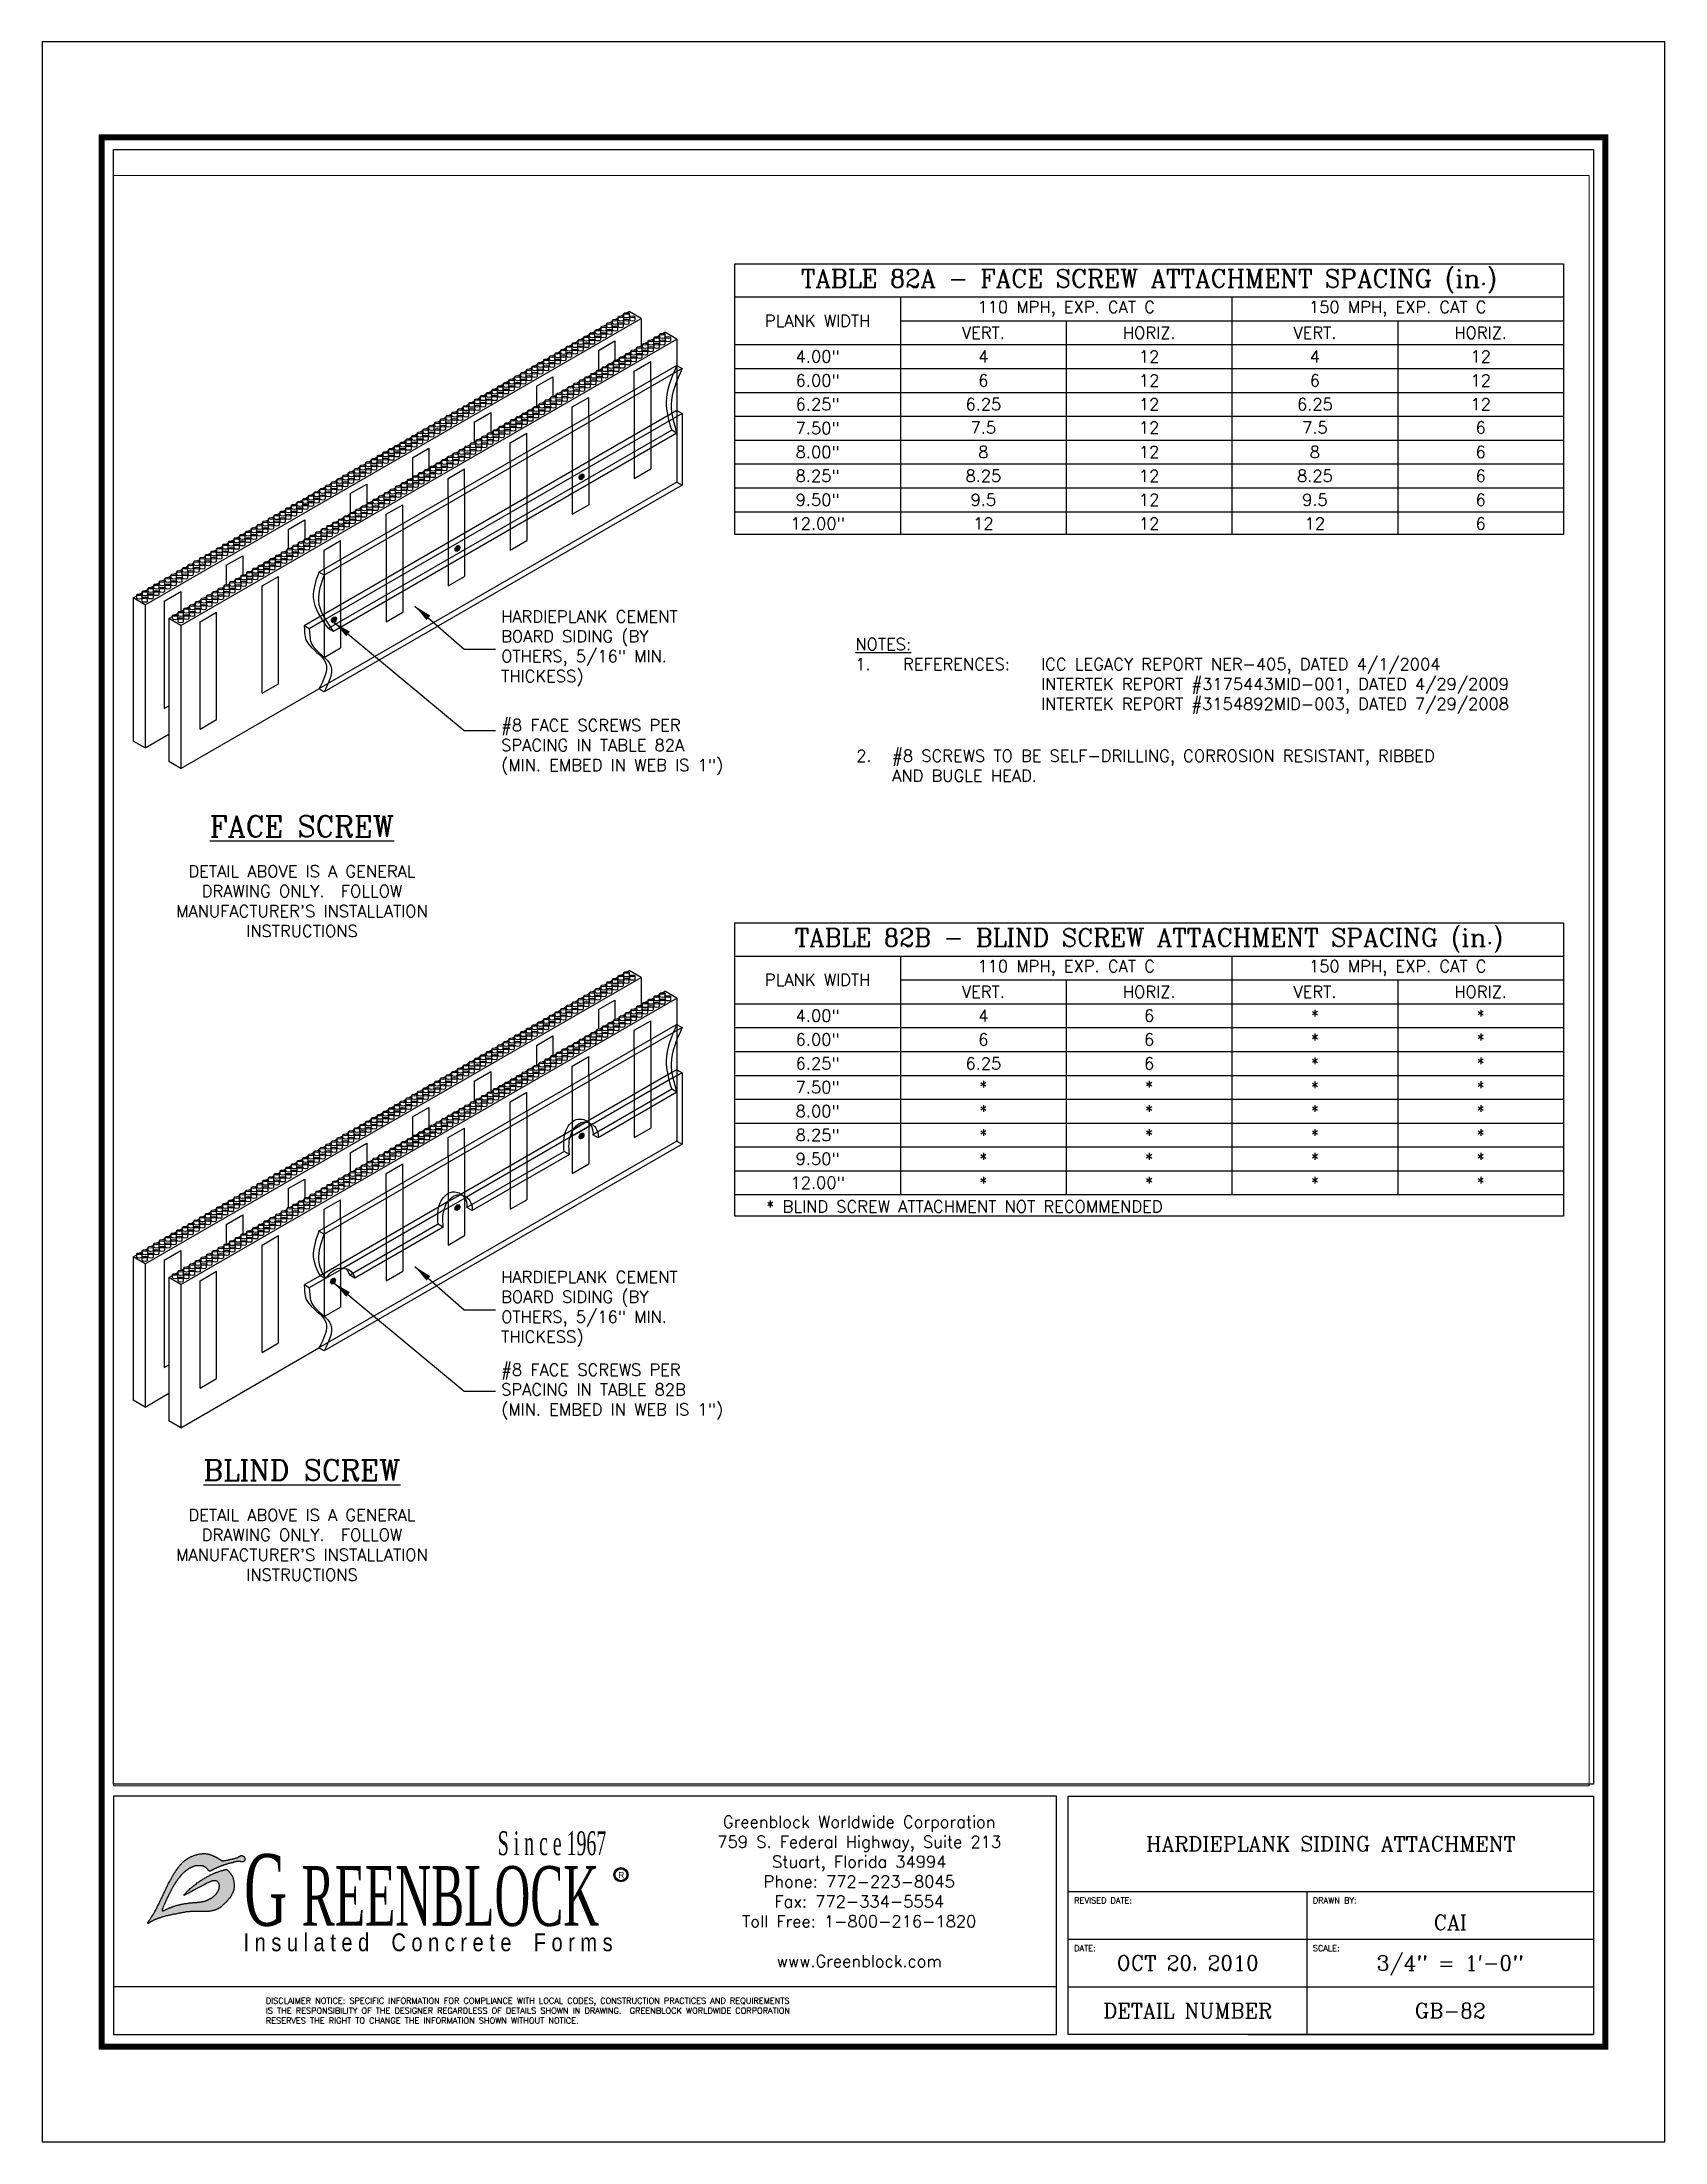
# Paper-space layout 'GB-82' of a CAD drawing. Header units: inches. Extents: x 0 to 8.5, y 0 to 11.
# The model-space entities are those that its viewports show. They can reach past a viewport. Long polylines and large blocks are cut down to what shows.
import ezdxf
from ezdxf.enums import TextEntityAlignment as Align

# ---------------------------------------------------------------- set-up
doc = ezdxf.new("R2010")
doc.units = ezdxf.units.IN
doc.header["$MEASUREMENT"] = 0
doc.linetypes.add('HIDDEN', pattern=[0.375, 0.25, -0.125])
doc.layers.add('A1 fine', color=251, linetype='Continuous', lineweight=5)
for name, color, linetype in [('LAYER 12', 12, 'Continuous'), ('LAYER 2', 2, 'Continuous'), ('LAYER 7', 7, 'Continuous'), ('LAYER 8', 8, 'Continuous')]:
    doc.layers.add(name, color=color, linetype=linetype)
doc.styles.add('ARIAL', font='ARIAL.TTF', dxfattribs={"width": 0.8, "height": 0.1875})
doc.styles.add('GREEN BLOCK', font='BOOKOSB.TTF', dxfattribs={"width": 0.57, "height": 0.5})
doc.styles.add('logo', font='BOOKOSI.TTF', dxfattribs={"width": 0.55, "height": 0.1875})
doc.styles.add('NOTES', font='simplex.shx', dxfattribs={"height": 1})
doc.styles.add('ROMAN C', font='romanc.shx', dxfattribs={"height": 0.0938})
doc.dimstyles.new('DIM-12$7', dxfattribs={"dimscale": 12, "dimtxt": 0.09375, "dimasz": 0.125, "dimexe": 0.1875, "dimexo": 0.0625, "dimgap": 0.0625, "dimtad": 0, "dimtih": 1, "dimtoh": 1, "dimdec": 4, "dimzin": 3, "dimdsep": 46, "dimlunit": 4, "dimtxsty": 'NOTES', "dimcen": 0.0625, "dimadec": 0, "dimazin": 0, "dimtfac": 1, "dimtdec": 4, "dimtofl": 0, "dimtmove": 0, "dimatfit": 3, "dimfxl": 1, "dimfrac": 2, "dimtolj": 1, "dimtzin": 0, "dimarcsym": 0})

psp = doc.layouts.new('GB-82')

# ---------------------------------------------------------------- texts
at = {"layer": 'LAYER 7', "style": 'ROMAN C'}
for s, height, p in [('REVISED DATE:', 0.03125, (5.406, 1.281)), ('DRAWN BY:', 0.0312, (6.656, 1.281)), ('DATE:', 0.0312, (5.406, 1.031)), ('SCALE:', 0.0312, (6.656, 1.031))]:
    psp.add_text(s, height=height, dxfattribs=at).set_placement(p, align=Align.TOP_LEFT)
for s, height, p in [('CAI', 0.0781, (7.375, 1.15)), ('3/4" = 1\'-0"', 0.07812, (7.375, 0.938)), ('OCT 20, 2010', 0.07812, (6, 0.938)), ('DETAIL NUMBER', 0.07812, (6, 0.688)), ('GB-82', 0.0781, (7.375, 0.688))]:
    psp.add_text(s, height=height, dxfattribs=at).set_placement(p, align=Align.MIDDLE_CENTER)
for s, insert, char_height, attachment_point in [('Greenblock Worldwide Corporation\\P759 S. Federal Highway, Suite 213\\PStuart, Florida 34994\\PPhone: 772-223-8045\\PFax: 772-334-5554\\PToll Free: 1-800-216-1820\\P\\Pwww.Greenblock.com', (4.28, 1.312), 0.0625, 5), ('HARDIEPLANK SIDING ATTACHMENT', (6.75, 1.562), 0.07812, 5), ('DISCLAIMER NOTICE: SPECIFIC INFORMATION FOR COMPLIANCE WITH LOCAL CODES, CONSTRUCTION PRACTICES AND REQUIREMENTS\\PIS THE RESPONSIBILITY OF THE DESIGNER REGARDLESS OF DETAILS SHOWN IN DRAWING.  GREENBLOCK WORLDWIDE CORPORATION\\PRESERVES THE RIGHT TO CHANGE THE INFORMATION SHOWN WITHOUT NOTICE.', (1.172, 0.688), 0.03125, 4)]:
    psp.add_mtext_dynamic_manual_height_columns(s, width=4.69434, gutter_width=0.469, heights=[0], dxfattribs=dict(at, insert=insert, char_height=char_height, attachment_point=attachment_point))

msp = doc.modelspace()

# ---------------------------------------------------------------- texts
at = {"layer": 'LAYER 7'}
for s, width, heights, insert, char_height, attachment_point, style in [('\\A1;TABLE 82A - FACE SCREW ATTACHMENT SPACING (in.){\\L }', 69.0392, [0], (673.54, 205.2), 1.5, 2, 'ROMAN C'), ('\\A1;110 MPH, EXP. CAT C', 19.7885, [0], (666.59, 201.9), 1, 5, 'NOTES'), ('\\A1;150 MPH, EXP. CAT C', 19.7885, [0], (694.37, 201.9), 1, 5, 'NOTES'), ('\\A1;PLANK WIDTH', 19.7885, [0], (645.76, 200.9), 1, 5, 'NOTES'), ('\\A1;VERT.', 19.7885, [0], (659.65, 199.9), 1, 5, 'NOTES'), ('\\A1;HORIZ.', 19.7885, [0], (673.54, 199.9), 1, 5, 'NOTES'), ('\\A1;VERT.', 19.7885, [0], (687.43, 199.9), 1, 5, 'NOTES'), ('\\A1;HORIZ.', 19.7885, [0], (701.32, 199.9), 1, 5, 'NOTES'), ('\\A1;4.00"', 19.7885, [0], (645.76, 197.9), 1, 5, 'NOTES'), ('\\A1;4', 19.7885, [0], (659.65, 197.9), 1, 5, 'NOTES'), ('\\A1;12', 19.7885, [0], (673.54, 197.9), 1, 5, 'NOTES'), ('\\A1;4', 19.7885, [0], (687.43, 197.9), 1, 5, 'NOTES'), ('\\A1;12', 19.7885, [0], (701.32, 197.9), 1, 5, 'NOTES'), ('\\A1;6.00"', 19.7885, [0], (645.76, 195.9), 1, 5, 'NOTES'), ('\\A1;6', 19.7885, [0], (659.65, 195.9), 1, 5, 'NOTES'), ('\\A1;12', 19.7885, [0], (673.54, 195.9), 1, 5, 'NOTES'), ('\\A1;6', 19.7885, [0], (687.43, 195.9), 1, 5, 'NOTES'), ('\\A1;12', 19.7885, [0], (701.32, 195.9), 1, 5, 'NOTES'), ('\\A1;6.25"', 19.7885, [0], (645.76, 193.9), 1, 5, 'NOTES'), ('\\A1;6.25', 19.7885, [0], (659.65, 193.9), 1, 5, 'NOTES'), ('\\A1;12', 19.7885, [0], (673.54, 193.9), 1, 5, 'NOTES'), ('\\A1;6.25', 19.7885, [0], (687.43, 193.9), 1, 5, 'NOTES'), ('\\A1;12', 19.7885, [0], (701.32, 193.9), 1, 5, 'NOTES'), ('\\A1;7.50"', 19.7885, [0], (645.76, 191.9), 1, 5, 'NOTES'), ('\\A1;7.5', 19.7885, [0], (659.65, 191.95), 1, 5, 'NOTES'), ('\\A1;12', 19.7885, [0], (673.54, 191.95), 1, 5, 'NOTES'), ('\\A1;7.5', 19.7885, [0], (687.43, 191.95), 1, 5, 'NOTES'), ('\\A1;6', 19.7885, [0], (701.32, 191.95), 1, 5, 'NOTES'), ('\\A1;8.00"', 19.7885, [0], (645.76, 189.9), 1, 5, 'NOTES'), ('\\A1;8', 19.7885, [0], (659.65, 189.9), 1, 5, 'NOTES'), ('\\A1;12', 19.7885, [0], (673.54, 189.9), 1, 5, 'NOTES'), ('\\A1;8', 19.7885, [0], (687.43, 189.9), 1, 5, 'NOTES'), ('\\A1;6', 19.7885, [0], (701.32, 189.9), 1, 5, 'NOTES'), ('\\A1;8.25"', 19.7885, [0], (645.76, 187.9), 1, 5, 'NOTES'), ('\\A1;8.25', 19.7885, [0], (659.65, 187.9), 1, 5, 'NOTES'), ('\\A1;12', 19.7885, [0], (673.54, 187.9), 1, 5, 'NOTES'), ('\\A1;8.25', 19.7885, [0], (687.43, 187.9), 1, 5, 'NOTES'), ('\\A1;6', 19.7885, [1.49], (701.32, 187.9), 1, 5, 'NOTES'), ('\\A1;9.50"', 19.7885, [0], (645.76, 185.9), 1, 5, 'NOTES'), ('\\A1;9.5', 19.7885, [0], (659.65, 185.9), 1, 5, 'NOTES'), ('\\A1;12', 19.7885, [0], (673.54, 185.9), 1, 5, 'NOTES'), ('\\A1;9.5', 19.7885, [0], (687.43, 185.9), 1, 5, 'NOTES'), ('\\A1;6', 19.7885, [0], (701.32, 185.9), 1, 5, 'NOTES'), ('\\A1;12.00"', 19.7885, [0], (645.76, 183.9), 1, 5, 'NOTES'), ('\\A1;12', 19.7885, [0], (659.65, 183.9), 1, 5, 'NOTES'), ('\\A1;12', 19.7885, [0], (673.54, 183.9), 1, 5, 'NOTES'), ('\\A1;12', 19.7885, [0], (687.43, 183.9), 1, 5, 'NOTES'), ('\\A1;6', 19.7885, [0], (701.32, 183.9), 1, 5, 'NOTES'), ('\\A1;HARDIEPLANK CEMENT\\PBOARD SIDING (BY OTHERS, 5/16" MIN. THICKESS)', 19.7885, [0], (619.24, 176.62), 1, 1, 'NOTES'), ('\\A1;{\\LNOTES:}\\P1.^IREFERENCES:  \\P^I^I         ^I   ', 56.2422, [0], (648.92, 174.29), 1, 1, 'NOTES'), ('\\A1;{\\L\\P}ICC LEGACY REPORT NER-405, DATED 4/1/2004\\PINTERTEK REPORT #3175443MID-001, DATED 4/29/2009\\PINTERTEK REPORT #3154892MID-003, DATED 7/29/2008  \\P^I^I         ^I   ', 56.2422, [0], (664.48, 174.29), 1, 1, 'NOTES'), ('\\A1;#8 FACE SCREWS PER\\PSPACING IN TABLE 82A\\P(MIN. EMBED IN WEB IS 1")', 22.3411, [0], (619.24, 167.5), 1, 1, 'NOTES'), ('\\A1;\\pi-3,l4,t4;2.^I#8 SCREWS TO BE SELF-DRILLING, CORROSION RESISTANT, RIBBED AND BUGLE HEAD. \\P\\pi0,l0,tz;^I^I         ^I   ', 56.2422, [0], (648, 164.94), 1, 1, 'NOTES'), ('\\A1;{\\LFACE SCREW }', 51.1352, [0], (602.55, 159.41), 1.75, 2, 'ROMAN C'), ("\\A1;DETAIL ABOVE IS A GENERAL DRAWING ONLY.  FOLLOW MANUFACTURER'S INSTALLATION INSTRUCTIONS", 25.4184, [0], (602.55, 155.26), 1, 2, 'NOTES'), ('\\A1;TABLE 82B - BLIND SCREW ATTACHMENT SPACING (in.){\\L }', 69.0392, [0], (673.54, 149.96), 1.5, 2, 'ROMAN C'), ('\\A1;PLANK WIDTH', 19.7885, [0], (645.76, 145.66), 1, 5, 'NOTES'), ('\\A1;110 MPH, EXP. CAT C', 19.7885, [0], (666.59, 146.66), 1, 5, 'NOTES'), ('\\A1;150 MPH, EXP. CAT C', 19.7885, [0], (694.37, 146.66), 1, 5, 'NOTES'), ('\\A1;VERT.', 19.7885, [0], (659.65, 144.66), 1, 5, 'NOTES'), ('\\A1;HORIZ.', 19.7885, [0], (673.54, 144.66), 1, 5, 'NOTES'), ('\\A1;VERT.', 19.7885, [0], (687.43, 144.66), 1, 5, 'NOTES'), ('\\A1;HORIZ.', 19.7885, [0], (701.32, 144.66), 1, 5, 'NOTES'), ('\\A1;4.00"', 19.7885, [0], (645.76, 142.66), 1, 5, 'NOTES'), ('\\A1;4', 19.7885, [0], (659.65, 142.66), 1, 5, 'NOTES'), ('\\A1;6', 19.7885, [0], (673.54, 142.66), 1, 5, 'NOTES'), ('\\A1;*', 19.7885, [0], (687.43, 142.66), 1, 5, 'NOTES'), ('\\A1;*', 19.7885, [0], (701.32, 142.66), 1, 5, 'NOTES'), ('\\A1;6.00"', 19.7885, [0], (645.76, 140.66), 1, 5, 'NOTES'), ('\\A1;6', 19.7885, [0], (659.65, 140.66), 1, 5, 'NOTES'), ('\\A1;6', 19.7885, [0], (673.54, 140.66), 1, 5, 'NOTES'), ('\\A1;*', 19.7885, [0], (687.43, 140.66), 1, 5, 'NOTES'), ('\\A1;*', 19.7885, [0], (701.32, 140.66), 1, 5, 'NOTES'), ('\\A1;6.25"', 19.7885, [0], (645.76, 138.66), 1, 5, 'NOTES'), ('\\A1;6.25', 19.7885, [0], (659.65, 138.66), 1, 5, 'NOTES'), ('\\A1;6', 19.7885, [0], (673.54, 138.66), 1, 5, 'NOTES'), ('\\A1;*', 19.7885, [0], (687.43, 138.66), 1, 5, 'NOTES'), ('\\A1;*', 19.7885, [0], (701.32, 138.66), 1, 5, 'NOTES'), ('\\A1;7.50"', 19.7885, [0], (645.76, 136.66), 1, 5, 'NOTES'), ('\\A1;*', 19.7885, [0], (659.65, 136.71), 1, 5, 'NOTES'), ('\\A1;*', 19.7885, [0], (673.54, 136.71), 1, 5, 'NOTES'), ('\\A1;*', 19.7885, [0], (687.43, 136.66), 1, 5, 'NOTES'), ('\\A1;*', 19.7885, [0], (701.32, 136.66), 1, 5, 'NOTES'), ('\\A1;8.00"', 19.7885, [0], (645.76, 134.66), 1, 5, 'NOTES'), ('\\A1;*', 19.7885, [0], (659.65, 134.66), 1, 5, 'NOTES'), ('\\A1;*', 19.7885, [0], (673.54, 134.66), 1, 5, 'NOTES'), ('\\A1;*', 19.7885, [0], (687.43, 134.66), 1, 5, 'NOTES'), ('\\A1;*', 19.7885, [0], (701.32, 134.66), 1, 5, 'NOTES'), ('\\A1;8.25"', 19.7885, [0], (645.76, 132.66), 1, 5, 'NOTES'), ('\\A1;*', 19.7885, [0], (659.65, 132.66), 1, 5, 'NOTES'), ('\\A1;*', 19.7885, [0], (673.54, 132.66), 1, 5, 'NOTES'), ('\\A1;*', 19.7885, [0], (687.43, 132.66), 1, 5, 'NOTES'), ('\\A1;*', 19.7885, [0], (701.32, 132.66), 1, 5, 'NOTES'), ('\\A1;9.50"', 19.7885, [0], (645.76, 130.66), 1, 5, 'NOTES'), ('\\A1;*', 19.7885, [0], (659.65, 130.66), 1, 5, 'NOTES'), ('\\A1;*', 19.7885, [0], (673.54, 130.66), 1, 5, 'NOTES'), ('\\A1;*', 19.7885, [0], (687.43, 130.66), 1, 5, 'NOTES'), ('\\A1;*', 19.7885, [0], (701.32, 130.66), 1, 5, 'NOTES'), ('\\A1;12.00"', 19.7885, [0], (645.76, 128.66), 1, 5, 'NOTES'), ('\\A1;*', 19.7885, [0], (659.65, 128.66), 1, 5, 'NOTES'), ('\\A1;*', 19.7885, [0], (673.54, 128.66), 1, 5, 'NOTES'), ('\\A1;*', 19.7885, [0], (687.43, 128.66), 1, 5, 'NOTES'), ('\\A1;*', 19.7885, [0], (701.32, 128.66), 1, 5, 'NOTES'), ('\\A1;* BLIND SCREW ATTACHMENT NOT RECOMMENDED', 54.8647, [0], (641.45, 127.16), 1, 1, 'NOTES'), ('\\A1;HARDIEPLANK CEMENT\\PBOARD SIDING (BY OTHERS, 5/16" MIN. THICKESS)', 19.7885, [0], (619.24, 121.26), 1, 1, 'NOTES'), ('\\A1;#8 FACE SCREWS PER\\PSPACING IN TABLE 82B\\P(MIN. EMBED IN WEB IS 1")', 22.3411, [0], (619.24, 113.49), 1, 1, 'NOTES'), ('\\A1;{\\LBLIND SCREW }', 51.1352, [0], (602.55, 105.45), 1.75, 2, 'ROMAN C'), ("\\A1;DETAIL ABOVE IS A GENERAL DRAWING ONLY.  FOLLOW MANUFACTURER'S INSTALLATION INSTRUCTIONS", 25.4184, [0], (602.55, 101.31), 1, 2, 'NOTES')]:
    msp.add_mtext_dynamic_manual_height_columns(s, width=width, gutter_width=5, heights=heights, dxfattribs=dict(at, insert=insert, char_height=char_height, attachment_point=attachment_point, style=style))

# ---------------------------------------------------------------- blocks, each defined once
blk = doc.blocks.new('A$C34451F27')
h = blk.add_hatch(color=256)
h.dxf.hatch_style = 1
h.paths.add_polyline_path([(0.317, 0.478), (0.318, 0.477), (0.319, 0.476), (0.32, 0.475), (0.321, 0.474), (0.322, 0.473), (0.323, 0.473), (0.324, 0.472), (0.325, 0.472), (0.326, 0.473), (0.327, 0.473), (0.328, 0.473), (0.33, 0.474), (0.331, 0.475), (0.332, 0.476), (0.336, 0.477), (0.34, 0.48), (0.343, 0.482), (0.347, 0.483), (0.351, 0.485), (0.355, 0.487), (0.358, 0.489), (0.361, 0.49), (0.363, 0.491), (0.365, 0.492), (0.369, 0.493), (0.374, 0.495), (0.379, 0.497), (0.384, 0.499), (0.389, 0.501), (0.394, 0.503), (0.397, 0.504), (0.401, 0.505), (0.405, 0.507), (0.409, 0.508), (0.413, 0.509), (0.418, 0.511), (0.423, 0.512), (0.427, 0.513), (0.43, 0.514), (0.433, 0.514), (0.435, 0.515), (0.438, 0.516), (0.441, 0.516), (0.443, 0.517), (0.445, 0.517), (0.447, 0.518), (0.449, 0.518), (0.45, 0.519), (0.451, 0.519), (0.452, 0.52), (0.455, 0.521), (0.459, 0.522), (0.463, 0.523), (0.467, 0.523), (0.472, 0.524), (0.477, 0.524), (0.484, 0.524), (0.486, 0.523), (0.489, 0.521), (0.489, 0.521), (0.489, 0.521), (0.49, 0.521), (0.49, 0.521), (0.491, 0.521), (0.492, 0.521), (0.492, 0.521), (0.493, 0.521), (0.494, 0.521), (0.495, 0.521), (0.495, 0.522), (0.496, 0.522), (0.497, 0.522), (0.498, 0.522), (0.499, 0.522), (0.499, 0.522), (0.5, 0.523), (0.501, 0.523), (0.501, 0.523), (0.502, 0.524), (0.502, 0.524), (0.503, 0.524), (0.504, 0.525), (0.504, 0.525), (0.505, 0.525), (0.505, 0.526), (0.506, 0.526), (0.506, 0.527), (0.506, 0.528), (0.507, 0.528), (0.507, 0.529), (0.508, 0.53), (0.508, 0.531), (0.508, 0.531), (0.508, 0.532), (0.508, 0.533), (0.509, 0.534), (0.509, 0.535), (0.509, 0.536), (0.509, 0.537), (0.509, 0.538), (0.509, 0.539), (0.508, 0.539), (0.508, 0.54), (0.508, 0.541), (0.508, 0.542), (0.508, 0.543), (0.507, 0.543), (0.507, 0.544), (0.507, 0.545), (0.506, 0.545), (0.506, 0.546), (0.505, 0.547), (0.505, 0.547), (0.504, 0.548), (0.504, 0.549), (0.503, 0.549), (0.502, 0.55), (0.501, 0.55), (0.5, 0.551), (0.499, 0.552), (0.499, 0.552), (0.498, 0.553), (0.497, 0.553), (0.496, 0.553), (0.495, 0.553), (0.494, 0.554), (0.493, 0.554), (0.492, 0.554), (0.491, 0.554), (0.491, 0.554), (0.49, 0.554), (0.489, 0.554), (0.489, 0.554), (0.488, 0.554), (0.488, 0.554), (0.487, 0.554), (0.487, 0.553), (0.486, 0.553), (0.486, 0.553), (0.485, 0.553), (0.485, 0.553), (0.484, 0.552), (0.483, 0.552), (0.483, 0.552), (0.482, 0.551), (0.482, 0.551), (0.478, 0.548), (0.474, 0.546), (0.47, 0.545), (0.466, 0.543), (0.461, 0.541), (0.458, 0.54), (0.454, 0.539), (0.45, 0.538), (0.445, 0.537), (0.441, 0.536), (0.436, 0.535), (0.431, 0.534), (0.426, 0.533), (0.421, 0.532), (0.416, 0.531), (0.41, 0.53), (0.404, 0.528), (0.397, 0.527), (0.391, 0.527), (0.387, 0.528), (0.385, 0.529), (0.381, 0.532), (0.38, 0.532), (0.379, 0.533), (0.377, 0.534), (0.376, 0.535), (0.374, 0.536), (0.372, 0.537), (0.37, 0.538), (0.369, 0.539), (0.367, 0.541), (0.365, 0.542), (0.363, 0.543), (0.361, 0.544), (0.36, 0.545), (0.358, 0.546), (0.356, 0.547), (0.354, 0.547), (0.353, 0.548), (0.351, 0.549), (0.349, 0.55), (0.347, 0.551), (0.345, 0.552), (0.344, 0.553), (0.342, 0.553), (0.34, 0.554), (0.338, 0.555), (0.336, 0.556), (0.333, 0.557), (0.331, 0.558), (0.329, 0.558), (0.327, 0.559), (0.325, 0.56), (0.322, 0.561), (0.32, 0.561), (0.318, 0.562), (0.316, 0.562), (0.313, 0.563), (0.311, 0.563), (0.309, 0.564), (0.307, 0.564), (0.305, 0.564), (0.303, 0.565), (0.301, 0.565), (0.3, 0.565), (0.298, 0.565), (0.296, 0.565), (0.294, 0.565), (0.292, 0.565), (0.291, 0.565), (0.289, 0.565), (0.287, 0.565), (0.285, 0.564), (0.283, 0.564), (0.281, 0.564), (0.279, 0.564), (0.277, 0.563), (0.275, 0.563), (0.273, 0.563), (0.27, 0.562), (0.268, 0.562), (0.265, 0.561), (0.263, 0.561), (0.26, 0.56), (0.258, 0.56), (0.256, 0.559), (0.253, 0.559), (0.251, 0.558), (0.248, 0.557), (0.246, 0.557), (0.244, 0.556), (0.242, 0.555), (0.239, 0.554), (0.237, 0.553), (0.235, 0.552), (0.232, 0.551), (0.23, 0.55), (0.228, 0.549), (0.225, 0.548), (0.223, 0.547), (0.221, 0.546), (0.219, 0.544), (0.216, 0.543), (0.214, 0.542), (0.212, 0.541), (0.21, 0.539), (0.208, 0.538), (0.206, 0.537), (0.204, 0.535), (0.202, 0.534), (0.2, 0.533), (0.198, 0.531), (0.196, 0.53), (0.194, 0.528), (0.193, 0.527), (0.191, 0.526), (0.189, 0.524), (0.187, 0.523), (0.186, 0.521), (0.184, 0.519), (0.182, 0.518), (0.18, 0.516), (0.179, 0.515), (0.177, 0.513), (0.176, 0.511), (0.174, 0.51), (0.173, 0.508), (0.171, 0.507), (0.17, 0.505), (0.168, 0.503), (0.167, 0.502), (0.166, 0.5), (0.164, 0.498), (0.163, 0.496), (0.161, 0.494), (0.16, 0.492), (0.158, 0.49), (0.156, 0.488), (0.155, 0.486), (0.153, 0.483), (0.151, 0.481), (0.15, 0.478), (0.148, 0.476), (0.146, 0.473), (0.144, 0.47), (0.143, 0.468), (0.141, 0.465), (0.139, 0.462), (0.137, 0.459), (0.135, 0.456), (0.133, 0.452), (0.131, 0.449), (0.13, 0.446), (0.128, 0.443), (0.126, 0.439), (0.124, 0.436), (0.122, 0.432), (0.12, 0.429), (0.118, 0.426), (0.116, 0.422), (0.115, 0.419), (0.113, 0.416), (0.111, 0.412), (0.109, 0.409), (0.107, 0.405), (0.105, 0.401), (0.103, 0.397), (0.101, 0.393), (0.099, 0.388), (0.097, 0.384), (0.094, 0.379), (0.092, 0.374), (0.089, 0.368), (0.087, 0.363), (0.084, 0.357), (0.081, 0.351), (0.079, 0.345), (0.076, 0.339), (0.073, 0.333), (0.07, 0.327), (0.067, 0.321), (0.065, 0.315), (0.062, 0.31), (0.059, 0.304), (0.057, 0.299), (0.054, 0.294), (0.051, 0.289), (0.049, 0.284), (0.047, 0.279), (0.044, 0.275), (0.042, 0.27), (0.04, 0.266), (0.037, 0.262), (0.035, 0.258), (0.033, 0.254), (0.031, 0.251), (0.029, 0.247), (0.026, 0.243), (0.024, 0.24), (0.022, 0.236), (0.019, 0.231), (0.015, 0.225), (0.012, 0.22), (0.009, 0.216), (0.005, 0.211), (0.005, 0.21), (0.004, 0.209), (0.003, 0.207), (0.002, 0.206), (0.001, 0.205), (0.001, 0.203), (0, 0.202), (0, 0.202), (0, 0.201), (0, 0.2), (0, 0.2), (0.001, 0.2), (0.001, 0.199), (0.001, 0.199), (0.002, 0.199), (0.003, 0.2), (0.003, 0.2), (0.004, 0.201), (0.006, 0.201), (0.007, 0.202), (0.008, 0.203), (0.012, 0.205), (0.016, 0.207), (0.02, 0.21), (0.024, 0.212), (0.028, 0.214), (0.033, 0.216), (0.037, 0.218), (0.041, 0.22), (0.046, 0.222), (0.05, 0.224), (0.055, 0.226), (0.06, 0.227), (0.065, 0.229), (0.071, 0.231), (0.076, 0.232), (0.083, 0.234), (0.09, 0.236), (0.095, 0.238), (0.099, 0.239), (0.103, 0.239), (0.107, 0.24), (0.111, 0.241), (0.115, 0.242), (0.119, 0.243), (0.124, 0.244), (0.128, 0.245), (0.132, 0.246), (0.136, 0.247), (0.141, 0.248), (0.145, 0.248), (0.15, 0.249), (0.154, 0.25), (0.158, 0.251), (0.162, 0.252), (0.167, 0.253), (0.173, 0.254), (0.181, 0.255), (0.189, 0.257), (0.196, 0.258), (0.203, 0.259), (0.209, 0.259), (0.214, 0.26), (0.221, 0.26), (0.228, 0.261), (0.234, 0.261), (0.24, 0.261), (0.246, 0.261), (0.25, 0.261), (0.253, 0.261), (0.256, 0.261), (0.259, 0.261), (0.262, 0.261), (0.265, 0.261), (0.268, 0.261), (0.271, 0.261), (0.274, 0.261), (0.277, 0.261), (0.28, 0.261), (0.283, 0.261), (0.286, 0.261), (0.289, 0.261), (0.291, 0.261), (0.294, 0.261), (0.296, 0.261), (0.299, 0.261), (0.301, 0.261), (0.303, 0.261), (0.305, 0.261), (0.307, 0.261), (0.309, 0.261), (0.311, 0.261), (0.313, 0.261), (0.315, 0.262), (0.317, 0.262), (0.319, 0.262), (0.32, 0.262), (0.322, 0.262), (0.324, 0.263), (0.326, 0.263), (0.329, 0.263), (0.331, 0.263), (0.333, 0.264), (0.335, 0.264), (0.337, 0.265), (0.339, 0.265), (0.341, 0.266), (0.343, 0.266), (0.345, 0.267), (0.347, 0.267), (0.349, 0.268), (0.351, 0.268), (0.353, 0.269), (0.355, 0.27), (0.357, 0.27), (0.359, 0.271), (0.36, 0.272), (0.362, 0.273), (0.364, 0.274), (0.366, 0.275), (0.368, 0.276), (0.37, 0.277), (0.371, 0.278), (0.373, 0.279), (0.375, 0.28), (0.377, 0.281), (0.379, 0.282), (0.381, 0.284), (0.382, 0.285), (0.384, 0.286), (0.386, 0.288), (0.388, 0.289), (0.39, 0.291), (0.391, 0.292), (0.393, 0.294), (0.395, 0.296), (0.397, 0.298), (0.399, 0.3), (0.401, 0.302), (0.404, 0.304), (0.406, 0.306), (0.408, 0.308), (0.41, 0.311), (0.413, 0.313), (0.415, 0.316), (0.417, 0.319), (0.42, 0.321), (0.422, 0.324), (0.424, 0.327), (0.427, 0.33), (0.429, 0.332), (0.431, 0.335), (0.433, 0.338), (0.435, 0.341), (0.436, 0.344), (0.438, 0.346), (0.439, 0.349), (0.441, 0.352), (0.442, 0.354), (0.443, 0.357), (0.445, 0.359), (0.446, 0.362), (0.447, 0.364), (0.448, 0.366), (0.449, 0.369), (0.449, 0.371), (0.45, 0.373), (0.451, 0.376), (0.451, 0.378), (0.451, 0.38), (0.452, 0.383), (0.452, 0.385), (0.452, 0.388), (0.452, 0.39), (0.452, 0.393), (0.452, 0.395), (0.452, 0.398), (0.452, 0.401), (0.452, 0.404), (0.452, 0.407), (0.451, 0.41), (0.451, 0.413), (0.451, 0.416), (0.45, 0.419), (0.45, 0.422), (0.449, 0.425), (0.449, 0.428), (0.448, 0.43), (0.448, 0.433), (0.447, 0.436), (0.446, 0.438), (0.445, 0.44), (0.445, 0.442), (0.444, 0.444), (0.443, 0.446), (0.442, 0.448), (0.441, 0.45), (0.44, 0.451), (0.438, 0.453), (0.437, 0.455), (0.436, 0.457), (0.434, 0.459), (0.433, 0.46), (0.432, 0.462), (0.428, 0.467), (0.426, 0.47), (0.424, 0.472), (0.423, 0.474), (0.421, 0.475), (0.42, 0.477), (0.418, 0.478), (0.417, 0.479), (0.415, 0.48), (0.414, 0.481), (0.412, 0.481), (0.41, 0.481), (0.408, 0.481), (0.406, 0.481), (0.404, 0.48), (0.402, 0.48), (0.399, 0.479), (0.396, 0.478), (0.393, 0.477), (0.39, 0.477), (0.387, 0.476), (0.384, 0.475), (0.381, 0.474), (0.377, 0.473), (0.374, 0.472), (0.371, 0.47), (0.368, 0.469), (0.364, 0.468), (0.361, 0.467), (0.358, 0.466), (0.355, 0.465), (0.352, 0.463), (0.348, 0.462), (0.345, 0.461), (0.342, 0.459), (0.338, 0.458), (0.335, 0.456), (0.331, 0.454), (0.328, 0.453), (0.324, 0.451), (0.321, 0.449), (0.317, 0.447), (0.313, 0.445), (0.309, 0.443), (0.305, 0.44), (0.301, 0.438), (0.297, 0.436), (0.293, 0.433), (0.289, 0.431), (0.285, 0.428), (0.281, 0.425), (0.276, 0.423), (0.272, 0.42), (0.268, 0.417), (0.263, 0.414), (0.259, 0.411), (0.255, 0.407), (0.251, 0.404), (0.246, 0.401), (0.242, 0.398), (0.238, 0.394), (0.234, 0.391), (0.23, 0.388), (0.226, 0.384), (0.222, 0.381), (0.218, 0.377), (0.214, 0.373), (0.21, 0.369), (0.205, 0.365), (0.201, 0.36), (0.197, 0.356), (0.192, 0.35), (0.188, 0.345), (0.193, 0.347), (0.202, 0.352), (0.213, 0.358), (0.227, 0.365), (0.242, 0.373), (0.257, 0.381), (0.271, 0.389), (0.284, 0.396), (0.295, 0.401), (0.304, 0.406), (0.31, 0.409), (0.316, 0.412), (0.322, 0.415), (0.326, 0.417), (0.331, 0.419), (0.335, 0.42), (0.338, 0.421), (0.343, 0.422), (0.347, 0.422), (0.351, 0.423), (0.356, 0.422), (0.36, 0.421), (0.364, 0.419), (0.367, 0.417), (0.369, 0.413), (0.371, 0.41), (0.373, 0.406), (0.374, 0.401), (0.375, 0.397), (0.375, 0.393), (0.374, 0.389), (0.374, 0.384), (0.373, 0.38), (0.371, 0.375), (0.369, 0.371), (0.368, 0.368), (0.366, 0.365), (0.363, 0.36), (0.36, 0.356), (0.357, 0.352), (0.355, 0.349), (0.352, 0.347), (0.349, 0.344), (0.346, 0.341), (0.342, 0.338), (0.339, 0.336), (0.336, 0.334), (0.333, 0.332), (0.329, 0.33), (0.325, 0.327), (0.321, 0.325), (0.317, 0.323), (0.313, 0.321), (0.309, 0.32), (0.305, 0.318), (0.301, 0.317), (0.296, 0.316), (0.292, 0.314), (0.288, 0.313), (0.283, 0.313), (0.278, 0.312), (0.274, 0.311), (0.269, 0.31), (0.265, 0.31), (0.26, 0.31), (0.256, 0.309), (0.253, 0.309), (0.251, 0.309), (0.248, 0.309), (0.245, 0.308), (0.243, 0.308), (0.24, 0.308), (0.237, 0.308), (0.234, 0.307), (0.231, 0.307), (0.228, 0.307), (0.225, 0.307), (0.223, 0.306), (0.22, 0.306), (0.217, 0.306), (0.214, 0.305), (0.211, 0.305), (0.209, 0.305), (0.206, 0.304), (0.204, 0.304), (0.201, 0.304), (0.199, 0.303), (0.196, 0.303), (0.194, 0.303), (0.191, 0.302), (0.189, 0.302), (0.186, 0.301), (0.183, 0.301), (0.18, 0.3), (0.178, 0.3), (0.175, 0.299), (0.172, 0.298), (0.17, 0.298), (0.167, 0.297), (0.165, 0.297), (0.163, 0.296), (0.16, 0.296), (0.158, 0.295), (0.156, 0.294), (0.154, 0.294), (0.151, 0.293), (0.149, 0.292), (0.147, 0.292), (0.144, 0.291), (0.142, 0.29), (0.14, 0.289), (0.137, 0.289), (0.135, 0.288), (0.133, 0.287), (0.131, 0.286), (0.128, 0.286), (0.126, 0.285), (0.124, 0.284), (0.122, 0.283), (0.12, 0.282), (0.118, 0.282), (0.116, 0.281), (0.114, 0.28), (0.112, 0.279), (0.11, 0.278), (0.108, 0.278), (0.106, 0.277), (0.104, 0.276), (0.102, 0.275), (0.1, 0.274), (0.098, 0.273), (0.096, 0.272), (0.094, 0.271), (0.091, 0.27), (0.089, 0.269), (0.087, 0.268), (0.085, 0.267), (0.08, 0.265), (0.076, 0.263), (0.075, 0.266), (0.075, 0.269), (0.076, 0.273), (0.078, 0.279), (0.081, 0.285), (0.084, 0.293), (0.087, 0.3), (0.091, 0.308), (0.095, 0.316), (0.098, 0.324), (0.102, 0.331), (0.104, 0.337), (0.107, 0.342), (0.109, 0.346), (0.112, 0.352), (0.114, 0.357), (0.117, 0.363), (0.12, 0.368), (0.123, 0.373), (0.126, 0.379), (0.128, 0.384), (0.131, 0.389), (0.133, 0.393), (0.136, 0.397), (0.138, 0.402), (0.141, 0.406), (0.144, 0.41), (0.147, 0.414), (0.15, 0.419), (0.154, 0.424), (0.157, 0.428), (0.16, 0.433), (0.163, 0.437), (0.166, 0.44), (0.169, 0.444), (0.172, 0.447), (0.175, 0.451), (0.178, 0.454), (0.181, 0.458), (0.184, 0.461), (0.187, 0.464), (0.191, 0.467), (0.194, 0.47), (0.198, 0.473), (0.201, 0.476), (0.204, 0.478), (0.208, 0.481), (0.211, 0.483), (0.215, 0.485), (0.218, 0.487), (0.221, 0.489), (0.224, 0.491), (0.229, 0.493), (0.234, 0.495), (0.239, 0.497), (0.244, 0.498), (0.248, 0.499), (0.252, 0.5), (0.255, 0.501), (0.26, 0.501), (0.265, 0.501), (0.27, 0.501), (0.275, 0.501), (0.28, 0.501), (0.286, 0.5), (0.29, 0.499), (0.294, 0.497), (0.298, 0.495), (0.301, 0.493), (0.305, 0.491), (0.308, 0.488), (0.311, 0.485), (0.314, 0.482), (0.316, 0.48)])
h = blk.add_hatch(color=256)
h.dxf.hatch_style = 1
h.paths.add_polyline_path([(2.441, 0.454, 1), (2.514, 0.454, 1)])
h.paths.add_polyline_path([(2.509, 0.454, 1), (2.446, 0.454, 1)], flags=16)
blk.add_lwpolyline([(0.188, 0.345), (0.192, 0.35), (0.197, 0.356), (0.201, 0.36), (0.205, 0.365), (0.21, 0.369), (0.214, 0.373), (0.218, 0.377), (0.222, 0.381), (0.226, 0.384), (0.23, 0.388), (0.234, 0.391), (0.238, 0.394), (0.242, 0.398), (0.246, 0.401), (0.251, 0.404), (0.255, 0.407), (0.259, 0.411), (0.263, 0.414), (0.268, 0.417), (0.272, 0.42), (0.276, 0.423), (0.281, 0.425), (0.285, 0.428), (0.289, 0.431), (0.293, 0.433), (0.297, 0.436), (0.301, 0.438), (0.305, 0.44), (0.309, 0.443), (0.313, 0.445), (0.317, 0.447), (0.321, 0.449), (0.324, 0.451), (0.328, 0.453), (0.331, 0.454), (0.335, 0.456), (0.338, 0.458), (0.342, 0.459), (0.345, 0.461), (0.348, 0.462), (0.352, 0.463), (0.355, 0.465), (0.358, 0.466), (0.361, 0.467), (0.364, 0.468), (0.368, 0.469), (0.371, 0.47), (0.374, 0.472), (0.377, 0.473), (0.381, 0.474), (0.384, 0.475), (0.387, 0.476), (0.39, 0.477), (0.393, 0.477), (0.396, 0.478), (0.399, 0.479), (0.402, 0.48), (0.404, 0.48), (0.406, 0.481), (0.408, 0.481), (0.41, 0.481), (0.412, 0.481), (0.414, 0.481), (0.415, 0.48), (0.417, 0.479), (0.418, 0.478), (0.42, 0.477), (0.421, 0.475), (0.423, 0.474), (0.424, 0.472), (0.426, 0.47), (0.427, 0.468), (0.429, 0.466), (0.43, 0.464), (0.432, 0.462), (0.433, 0.46), (0.434, 0.459), (0.436, 0.457), (0.437, 0.455), (0.438, 0.453), (0.44, 0.451), (0.441, 0.45), (0.442, 0.448), (0.443, 0.446), (0.444, 0.444), (0.445, 0.442), (0.445, 0.44), (0.446, 0.438), (0.447, 0.436), (0.448, 0.433), (0.448, 0.43), (0.449, 0.428), (0.449, 0.425), (0.45, 0.422), (0.45, 0.419), (0.451, 0.416), (0.451, 0.413), (0.451, 0.41), (0.452, 0.407), (0.452, 0.404), (0.452, 0.401), (0.452, 0.398), (0.452, 0.395), (0.452, 0.393), (0.452, 0.39), (0.452, 0.388), (0.452, 0.385), (0.452, 0.383), (0.451, 0.38), (0.451, 0.378), (0.451, 0.376), (0.45, 0.373), (0.449, 0.371), (0.449, 0.369), (0.448, 0.366), (0.447, 0.364), (0.446, 0.362), (0.445, 0.359), (0.443, 0.357), (0.442, 0.354), (0.441, 0.352), (0.439, 0.349), (0.438, 0.346), (0.436, 0.344), (0.435, 0.341), (0.433, 0.338), (0.431, 0.335), (0.429, 0.332), (0.427, 0.33), (0.424, 0.327), (0.422, 0.324), (0.42, 0.321), (0.417, 0.319), (0.415, 0.316), (0.413, 0.313), (0.41, 0.311), (0.408, 0.308), (0.406, 0.306), (0.404, 0.304), (0.401, 0.302), (0.399, 0.3), (0.397, 0.298), (0.395, 0.296), (0.393, 0.294), (0.391, 0.292), (0.39, 0.291), (0.388, 0.289), (0.386, 0.288), (0.384, 0.286), (0.382, 0.285), (0.381, 0.284), (0.379, 0.282), (0.377, 0.281), (0.375, 0.28), (0.373, 0.279), (0.371, 0.278), (0.37, 0.277), (0.368, 0.276), (0.366, 0.275), (0.364, 0.274), (0.362, 0.273), (0.36, 0.272), (0.359, 0.271), (0.357, 0.27), (0.355, 0.27), (0.353, 0.269), (0.351, 0.268), (0.349, 0.268), (0.347, 0.267), (0.345, 0.267), (0.343, 0.266), (0.341, 0.266), (0.339, 0.265), (0.337, 0.265), (0.335, 0.264), (0.333, 0.264), (0.331, 0.263), (0.329, 0.263), (0.326, 0.263), (0.324, 0.263), (0.322, 0.262), (0.32, 0.262), (0.319, 0.262), (0.317, 0.262), (0.315, 0.262), (0.313, 0.261), (0.311, 0.261), (0.309, 0.261), (0.307, 0.261), (0.305, 0.261), (0.303, 0.261), (0.301, 0.261), (0.299, 0.261), (0.296, 0.261), (0.294, 0.261), (0.291, 0.261), (0.289, 0.261), (0.286, 0.261), (0.283, 0.261), (0.28, 0.261), (0.277, 0.261), (0.274, 0.261), (0.271, 0.261), (0.268, 0.261), (0.265, 0.261), (0.262, 0.261), (0.259, 0.261), (0.256, 0.261), (0.253, 0.261), (0.25, 0.261), (0.248, 0.261), (0.245, 0.261), (0.242, 0.261), (0.239, 0.261), (0.236, 0.261), (0.233, 0.261), (0.23, 0.261), (0.226, 0.261), (0.223, 0.261), (0.219, 0.26), (0.216, 0.26), (0.212, 0.26), (0.209, 0.259), (0.205, 0.259), (0.201, 0.259), (0.198, 0.258), (0.194, 0.258), (0.19, 0.257), (0.187, 0.256), (0.183, 0.256), (0.179, 0.255), (0.175, 0.254), (0.171, 0.253), (0.167, 0.253), (0.162, 0.252), (0.158, 0.251), (0.154, 0.25), (0.15, 0.249), (0.145, 0.248), (0.141, 0.248), (0.136, 0.247), (0.132, 0.246), (0.128, 0.245), (0.124, 0.244), (0.119, 0.243), (0.115, 0.242), (0.111, 0.241), (0.107, 0.24), (0.103, 0.239), (0.099, 0.239), (0.095, 0.238), (0.092, 0.237), (0.088, 0.236), (0.085, 0.235), (0.081, 0.234), (0.078, 0.233), (0.075, 0.232), (0.072, 0.231), (0.069, 0.23), (0.066, 0.229), (0.064, 0.229), (0.061, 0.228), (0.059, 0.227), (0.056, 0.226), (0.054, 0.225), (0.052, 0.224), (0.049, 0.223), (0.047, 0.222), (0.045, 0.221), (0.042, 0.221), (0.04, 0.22), (0.038, 0.219), (0.036, 0.218), (0.034, 0.217), (0.032, 0.216), (0.029, 0.215), (0.027, 0.213), (0.025, 0.212), (0.023, 0.211), (0.021, 0.21), (0.019, 0.209), (0.017, 0.208), (0.015, 0.207), (0.013, 0.206), (0.011, 0.205), (0.01, 0.204), (0.008, 0.203), (0.007, 0.202), (0.006, 0.201), (0.004, 0.201), (0.003, 0.2), (0.003, 0.2), (0.002, 0.199), (0.001, 0.199), (0.001, 0.199), (0.001, 0.2), (0, 0.2), (0, 0.2), (0, 0.201), (0, 0.202), (0, 0.202), (0.001, 0.203), (0.001, 0.205), (0.002, 0.206), (0.003, 0.207), (0.004, 0.209), (0.005, 0.21), (0.006, 0.212), (0.007, 0.214), (0.009, 0.216), (0.011, 0.218), (0.012, 0.221), (0.014, 0.224), (0.016, 0.227), (0.018, 0.23), (0.02, 0.233), (0.022, 0.236), (0.024, 0.24), (0.026, 0.243), (0.029, 0.247), (0.031, 0.251), (0.033, 0.254), (0.035, 0.258), (0.037, 0.262), (0.04, 0.266), (0.042, 0.27), (0.044, 0.275), (0.047, 0.279), (0.049, 0.284), (0.051, 0.289), (0.054, 0.294), (0.057, 0.299), (0.059, 0.304), (0.062, 0.31), (0.065, 0.315), (0.067, 0.321), (0.07, 0.327), (0.073, 0.333), (0.076, 0.339), (0.079, 0.345), (0.081, 0.351), (0.084, 0.357), (0.087, 0.363), (0.089, 0.368), (0.092, 0.374), (0.094, 0.379), (0.097, 0.384), (0.099, 0.388), (0.101, 0.393), (0.103, 0.397), (0.105, 0.401), (0.107, 0.405), (0.109, 0.409), (0.111, 0.412), (0.113, 0.416), (0.115, 0.419), (0.116, 0.422), (0.118, 0.426), (0.12, 0.429), (0.122, 0.432), (0.124, 0.436), (0.126, 0.439), (0.128, 0.443), (0.13, 0.446), (0.131, 0.449), (0.133, 0.452), (0.135, 0.456), (0.137, 0.459), (0.139, 0.462), (0.141, 0.465), (0.143, 0.468), (0.144, 0.47), (0.146, 0.473), (0.148, 0.476), (0.15, 0.478), (0.151, 0.481), (0.153, 0.483), (0.155, 0.486), (0.156, 0.488), (0.158, 0.49), (0.16, 0.492), (0.161, 0.494), (0.163, 0.496), (0.164, 0.498), (0.166, 0.5), (0.167, 0.502), (0.168, 0.503), (0.17, 0.505), (0.171, 0.507), (0.173, 0.508), (0.174, 0.51), (0.176, 0.511), (0.177, 0.513), (0.179, 0.515), (0.18, 0.516), (0.182, 0.518), (0.184, 0.519), (0.186, 0.521), (0.187, 0.523), (0.189, 0.524), (0.191, 0.526), (0.193, 0.527), (0.194, 0.528), (0.196, 0.53), (0.198, 0.531), (0.2, 0.533), (0.202, 0.534), (0.204, 0.535), (0.206, 0.537), (0.208, 0.538), (0.21, 0.539), (0.212, 0.541), (0.214, 0.542), (0.216, 0.543), (0.219, 0.544), (0.221, 0.546), (0.223, 0.547), (0.225, 0.548), (0.228, 0.549), (0.23, 0.55), (0.232, 0.551), (0.235, 0.552), (0.237, 0.553), (0.239, 0.554), (0.242, 0.555), (0.244, 0.556), (0.246, 0.557), (0.248, 0.557), (0.251, 0.558), (0.253, 0.559), (0.256, 0.559), (0.258, 0.56), (0.26, 0.56), (0.263, 0.561), (0.265, 0.561), (0.268, 0.562), (0.27, 0.562), (0.273, 0.563), (0.275, 0.563), (0.277, 0.563), (0.279, 0.564), (0.281, 0.564), (0.283, 0.564), (0.285, 0.564), (0.287, 0.565), (0.289, 0.565), (0.291, 0.565), (0.292, 0.565), (0.294, 0.565), (0.296, 0.565), (0.298, 0.565), (0.3, 0.565), (0.301, 0.565), (0.303, 0.565), (0.305, 0.564), (0.307, 0.564), (0.309, 0.564), (0.311, 0.563), (0.313, 0.563), (0.316, 0.562), (0.318, 0.562), (0.32, 0.561), (0.322, 0.561), (0.325, 0.56), (0.327, 0.559), (0.329, 0.558), (0.331, 0.558), (0.333, 0.557), (0.336, 0.556), (0.338, 0.555), (0.34, 0.554), (0.342, 0.553), (0.344, 0.553), (0.345, 0.552), (0.347, 0.551), (0.349, 0.55), (0.351, 0.549), (0.353, 0.548), (0.354, 0.547), (0.356, 0.547), (0.358, 0.546), (0.36, 0.545), (0.361, 0.544), (0.363, 0.543), (0.365, 0.542), (0.367, 0.541), (0.369, 0.539), (0.37, 0.538), (0.372, 0.537), (0.374, 0.536), (0.376, 0.535), (0.377, 0.534), (0.379, 0.533), (0.38, 0.532), (0.382, 0.532), (0.383, 0.531), (0.384, 0.53), (0.385, 0.529), (0.386, 0.529), (0.387, 0.528), (0.388, 0.528), (0.39, 0.528), (0.391, 0.527), (0.392, 0.527), (0.394, 0.527), (0.396, 0.527), (0.398, 0.527), (0.4, 0.528), (0.402, 0.528), (0.404, 0.528), (0.407, 0.529), (0.409, 0.529), (0.412, 0.53), (0.414, 0.53), (0.417, 0.531), (0.42, 0.531), (0.422, 0.532), (0.425, 0.532), (0.427, 0.533), (0.43, 0.534), (0.432, 0.534), (0.435, 0.535), (0.437, 0.535), (0.44, 0.536), (0.442, 0.536), (0.444, 0.537), (0.446, 0.537), (0.448, 0.538), (0.451, 0.538), (0.453, 0.539), (0.455, 0.539), (0.457, 0.54), (0.459, 0.54), (0.46, 0.541), (0.462, 0.542), (0.464, 0.542), (0.466, 0.543), (0.467, 0.543), (0.469, 0.544), (0.47, 0.545), (0.472, 0.545), (0.473, 0.546), (0.474, 0.546), (0.475, 0.547), (0.476, 0.548), (0.477, 0.548), (0.478, 0.549), (0.479, 0.549), (0.48, 0.55), (0.48, 0.55), (0.481, 0.551), (0.482, 0.551), (0.482, 0.551), (0.483, 0.552), (0.483, 0.552), (0.484, 0.552), (0.485, 0.553), (0.485, 0.553), (0.486, 0.553), (0.486, 0.553), (0.487, 0.553), (0.487, 0.554), (0.488, 0.554), (0.488, 0.554), (0.489, 0.554), (0.489, 0.554), (0.49, 0.554), (0.491, 0.554), (0.491, 0.554), (0.492, 0.554), (0.493, 0.554), (0.494, 0.554), (0.495, 0.553), (0.496, 0.553), (0.497, 0.553), (0.498, 0.553), (0.499, 0.552), (0.499, 0.552), (0.5, 0.551), (0.501, 0.55), (0.502, 0.55), (0.503, 0.549), (0.504, 0.549), (0.504, 0.548), (0.505, 0.547), (0.505, 0.547), (0.506, 0.546), (0.506, 0.545), (0.507, 0.545), (0.507, 0.544), (0.507, 0.543), (0.508, 0.543), (0.508, 0.542), (0.508, 0.541), (0.508, 0.54), (0.508, 0.539), (0.509, 0.539), (0.509, 0.538), (0.509, 0.537), (0.509, 0.536), (0.509, 0.535), (0.509, 0.534), (0.508, 0.533), (0.508, 0.532), (0.508, 0.531), (0.508, 0.531), (0.508, 0.53), (0.507, 0.529), (0.507, 0.528), (0.506, 0.528), (0.506, 0.527), (0.506, 0.526), (0.505, 0.526), (0.505, 0.525), (0.504, 0.525), (0.504, 0.525), (0.503, 0.524), (0.502, 0.524), (0.502, 0.524), (0.501, 0.523), (0.501, 0.523), (0.5, 0.523), (0.499, 0.522), (0.499, 0.522), (0.498, 0.522), (0.497, 0.522), (0.496, 0.522), (0.495, 0.522), (0.495, 0.521), (0.494, 0.521), (0.493, 0.521), (0.492, 0.521), (0.492, 0.521), (0.491, 0.521), (0.49, 0.521), (0.49, 0.521), (0.489, 0.521), (0.489, 0.521), (0.488, 0.521), (0.488, 0.521), (0.488, 0.522), (0.487, 0.522), (0.487, 0.522), (0.487, 0.522), (0.486, 0.523), (0.486, 0.523), (0.485, 0.523), (0.485, 0.523), (0.484, 0.523), (0.483, 0.524), (0.482, 0.524), (0.481, 0.524), (0.48, 0.524), (0.479, 0.524), (0.477, 0.524), (0.476, 0.524), (0.475, 0.524), (0.473, 0.524), (0.472, 0.524), (0.47, 0.524), (0.469, 0.523), (0.467, 0.523), (0.466, 0.523), (0.465, 0.523), (0.463, 0.523), (0.462, 0.522), (0.46, 0.522), (0.459, 0.522), (0.458, 0.521), (0.457, 0.521), (0.456, 0.521), (0.455, 0.521), (0.454, 0.52), (0.453, 0.52), (0.452, 0.52), (0.451, 0.519), (0.45, 0.519), (0.449, 0.518), (0.447, 0.518), (0.445, 0.517), (0.443, 0.517), (0.441, 0.516), (0.438, 0.516), (0.435, 0.515), (0.433, 0.514), (0.43, 0.514), (0.427, 0.513), (0.424, 0.512), (0.421, 0.512), (0.419, 0.511), (0.416, 0.51), (0.414, 0.51), (0.412, 0.509), (0.41, 0.508), (0.408, 0.508), (0.406, 0.507), (0.404, 0.506), (0.402, 0.506), (0.4, 0.505), (0.398, 0.505), (0.396, 0.504), (0.394, 0.503), (0.393, 0.503), (0.391, 0.502), (0.389, 0.501), (0.387, 0.501), (0.386, 0.5), (0.384, 0.499), (0.382, 0.499), (0.38, 0.498), (0.379, 0.497), (0.377, 0.497), (0.375, 0.496), (0.374, 0.495), (0.372, 0.495), (0.37, 0.494), (0.369, 0.493), (0.367, 0.492), (0.365, 0.492), (0.363, 0.491), (0.361, 0.49), (0.36, 0.489), (0.358, 0.488), (0.356, 0.487), (0.354, 0.487), (0.352, 0.486), (0.35, 0.485), (0.348, 0.484), (0.346, 0.483), (0.344, 0.482), (0.342, 0.481), (0.341, 0.48), (0.339, 0.479), (0.337, 0.478), (0.336, 0.477), (0.334, 0.477), (0.332, 0.476), (0.331, 0.475), (0.33, 0.474), (0.328, 0.473), (0.327, 0.473), (0.326, 0.473), (0.325, 0.472), (0.324, 0.472), (0.323, 0.473), (0.322, 0.473), (0.321, 0.474), (0.32, 0.475), (0.319, 0.476), (0.318, 0.477), (0.317, 0.478), (0.317, 0.479), (0.316, 0.48), (0.315, 0.481), (0.314, 0.482), (0.313, 0.483), (0.312, 0.484), (0.311, 0.485), (0.31, 0.486), (0.309, 0.487), (0.308, 0.488), (0.307, 0.489), (0.306, 0.49), (0.305, 0.491), (0.304, 0.491), (0.302, 0.492), (0.301, 0.493), (0.3, 0.494), (0.299, 0.494), (0.298, 0.495), (0.296, 0.496), (0.295, 0.497), (0.294, 0.497), (0.293, 0.498), (0.292, 0.498), (0.291, 0.499), (0.29, 0.499), (0.289, 0.499), (0.288, 0.5), (0.287, 0.5), (0.286, 0.5), (0.284, 0.5), (0.283, 0.5), (0.282, 0.501), (0.281, 0.501), (0.28, 0.501), (0.278, 0.501), (0.277, 0.501), (0.275, 0.501), (0.274, 0.501), (0.272, 0.501), (0.27, 0.501), (0.269, 0.501), (0.267, 0.501), (0.265, 0.501), (0.264, 0.501), (0.262, 0.501), (0.26, 0.501), (0.258, 0.501), (0.256, 0.501), (0.255, 0.5), (0.253, 0.5), (0.251, 0.5), (0.249, 0.5), (0.247, 0.499), (0.245, 0.499), (0.243, 0.498), (0.241, 0.498), (0.239, 0.497), (0.237, 0.496), (0.236, 0.496), (0.234, 0.495), (0.232, 0.494), (0.23, 0.494), (0.229, 0.493), (0.227, 0.492), (0.225, 0.491), (0.224, 0.49), (0.222, 0.489), (0.22, 0.489), (0.219, 0.488), (0.217, 0.487), (0.216, 0.486), (0.214, 0.485), (0.212, 0.484), (0.211, 0.483), (0.209, 0.481), (0.207, 0.48), (0.205, 0.479), (0.204, 0.478), (0.202, 0.476), (0.2, 0.475), (0.198, 0.474), (0.197, 0.472), (0.195, 0.471), (0.193, 0.47), (0.192, 0.468), (0.19, 0.467), (0.188, 0.465), (0.187, 0.463), (0.185, 0.462), (0.183, 0.46), (0.182, 0.459), (0.18, 0.457), (0.178, 0.455), (0.177, 0.453), (0.175, 0.452), (0.174, 0.45), (0.172, 0.448), (0.171, 0.447), (0.169, 0.445), (0.168, 0.443), (0.167, 0.441), (0.165, 0.44), (0.164, 0.438), (0.162, 0.436), (0.161, 0.434), (0.159, 0.432), (0.157, 0.429), (0.156, 0.427), (0.154, 0.425), (0.153, 0.423), (0.151, 0.42), (0.149, 0.418), (0.148, 0.416), (0.146, 0.414), (0.145, 0.411), (0.143, 0.409), (0.142, 0.407), (0.141, 0.405), (0.139, 0.403), (0.138, 0.401), (0.136, 0.398), (0.135, 0.396), (0.134, 0.394), (0.133, 0.392), (0.131, 0.39), (0.13, 0.387), (0.129, 0.385), (0.128, 0.382), (0.126, 0.38), (0.125, 0.377), (0.123, 0.375), (0.122, 0.372), (0.121, 0.369), (0.119, 0.367), (0.118, 0.364), (0.117, 0.361), (0.115, 0.359), (0.114, 0.356), (0.112, 0.353), (0.111, 0.35), (0.109, 0.346), (0.107, 0.342), (0.104, 0.337), (0.102, 0.331), (0.098, 0.324), (0.095, 0.316), (0.091, 0.308), (0.087, 0.3), (0.084, 0.293), (0.081, 0.285), (0.078, 0.279), (0.076, 0.273), (0.075, 0.269), (0.075, 0.266), (0.075, 0.265), (0.076, 0.264), (0.078, 0.264), (0.079, 0.264), (0.081, 0.265), (0.083, 0.266), (0.085, 0.267), (0.087, 0.268), (0.089, 0.269), (0.091, 0.27), (0.094, 0.271), (0.096, 0.272), (0.098, 0.273), (0.1, 0.274), (0.102, 0.275), (0.104, 0.276), (0.106, 0.277), (0.108, 0.278), (0.11, 0.278), (0.112, 0.279), (0.114, 0.28), (0.116, 0.281), (0.118, 0.282), (0.12, 0.282), (0.122, 0.283), (0.124, 0.284), (0.126, 0.285), (0.128, 0.286), (0.131, 0.286), (0.133, 0.287), (0.135, 0.288), (0.137, 0.289), (0.14, 0.289), (0.142, 0.29), (0.144, 0.291), (0.147, 0.292), (0.149, 0.292), (0.151, 0.293), (0.154, 0.294), (0.156, 0.294), (0.158, 0.295), (0.16, 0.296), (0.163, 0.296), (0.165, 0.297), (0.167, 0.297), (0.17, 0.298), (0.172, 0.298), (0.175, 0.299), (0.178, 0.3), (0.18, 0.3), (0.183, 0.301), (0.186, 0.301), (0.189, 0.302), (0.191, 0.302), (0.194, 0.303), (0.196, 0.303), (0.199, 0.303), (0.201, 0.304), (0.204, 0.304), (0.206, 0.304), (0.209, 0.305), (0.211, 0.305), (0.214, 0.305), (0.217, 0.306), (0.22, 0.306), (0.223, 0.306), (0.225, 0.307), (0.228, 0.307), (0.231, 0.307), (0.234, 0.307), (0.237, 0.308), (0.24, 0.308), (0.243, 0.308), (0.245, 0.308), (0.248, 0.309), (0.251, 0.309), (0.253, 0.309), (0.256, 0.309), (0.258, 0.309), (0.261, 0.31), (0.263, 0.31), (0.266, 0.31), (0.268, 0.31), (0.27, 0.311), (0.272, 0.311), (0.275, 0.311), (0.277, 0.312), (0.279, 0.312), (0.282, 0.312), (0.284, 0.313), (0.286, 0.313), (0.289, 0.314), (0.291, 0.314), (0.293, 0.315), (0.295, 0.315), (0.297, 0.316), (0.3, 0.316), (0.302, 0.317), (0.304, 0.318), (0.306, 0.318), (0.308, 0.319), (0.31, 0.32), (0.312, 0.321), (0.314, 0.322), (0.316, 0.323), (0.318, 0.324), (0.32, 0.325), (0.322, 0.326), (0.324, 0.327), (0.326, 0.328), (0.328, 0.329), (0.33, 0.33), (0.332, 0.331), (0.333, 0.332), (0.335, 0.333), (0.337, 0.334), (0.338, 0.335), (0.34, 0.337), (0.341, 0.338), (0.343, 0.339), (0.345, 0.34), (0.346, 0.342), (0.348, 0.343), (0.35, 0.345), (0.351, 0.346), (0.353, 0.347), (0.354, 0.349), (0.355, 0.35), (0.357, 0.352), (0.358, 0.353), (0.359, 0.354), (0.36, 0.356), (0.361, 0.357), (0.362, 0.359), (0.363, 0.361), (0.364, 0.362), (0.365, 0.364), (0.366, 0.366), (0.367, 0.367), (0.368, 0.369), (0.369, 0.371), (0.37, 0.372), (0.37, 0.374), (0.371, 0.375), (0.372, 0.377), (0.372, 0.378), (0.373, 0.38), (0.373, 0.381), (0.373, 0.383), (0.374, 0.384), (0.374, 0.386), (0.374, 0.387), (0.374, 0.389), (0.374, 0.39), (0.375, 0.392), (0.375, 0.393), (0.375, 0.394), (0.375, 0.396), (0.375, 0.397), (0.375, 0.398), (0.375, 0.399), (0.375, 0.4), (0.374, 0.4), (0.374, 0.401), (0.374, 0.402), (0.374, 0.403), (0.374, 0.404), (0.373, 0.405), (0.373, 0.406), (0.373, 0.406), (0.372, 0.407), (0.372, 0.408), (0.372, 0.409), (0.371, 0.41), (0.371, 0.411), (0.37, 0.412), (0.37, 0.413), (0.369, 0.414), (0.368, 0.415), (0.368, 0.415), (0.367, 0.416), (0.367, 0.417), (0.366, 0.417), (0.365, 0.418), (0.365, 0.419), (0.364, 0.419), (0.364, 0.419), (0.363, 0.42), (0.362, 0.42), (0.362, 0.42), (0.361, 0.42), (0.361, 0.421), (0.36, 0.421), (0.359, 0.421), (0.359, 0.421), (0.358, 0.421), (0.358, 0.422), (0.357, 0.422), (0.356, 0.422), (0.356, 0.422), (0.355, 0.422), (0.354, 0.422), (0.354, 0.422), (0.353, 0.422), (0.352, 0.422), (0.352, 0.422), (0.351, 0.422), (0.35, 0.422), (0.35, 0.422), (0.349, 0.422), (0.348, 0.422), (0.347, 0.422), (0.347, 0.422), (0.346, 0.422), (0.345, 0.422), (0.344, 0.422), (0.343, 0.422), (0.342, 0.422), (0.341, 0.422), (0.34, 0.421), (0.339, 0.421), (0.338, 0.421), (0.337, 0.421), (0.336, 0.42), (0.335, 0.42), (0.333, 0.42), (0.332, 0.419), (0.331, 0.419), (0.329, 0.418), (0.327, 0.417), (0.325, 0.416), (0.323, 0.415), (0.32, 0.414), (0.316, 0.412), (0.31, 0.409), (0.304, 0.406), (0.295, 0.401), (0.284, 0.396), (0.271, 0.389), (0.257, 0.381), (0.242, 0.373), (0.227, 0.365), (0.213, 0.358), (0.202, 0.352), (0.193, 0.347), (0.188, 0.345)])
for radius in [0.037, 0.0312]:
    blk.add_circle((2.478, 0.454), radius)
for s, height, style, width, p in [('S i n c e 1967', 0.125, 'logo', 0.55, (2.117, 0.619)), ('G', 0.375, 'GREEN BLOCK', 0.55, (0.617, 0.375)), ('REENBLOCK', 0.3125, 'GREEN BLOCK', 0.55, (1.585, 0.343)), ('I n s u l a t e d    C o n c r e t e    F o r m s', 0.09375, 'ARIAL', 0.8, (1.468, 0.1))]:
    blk.add_text(s, height=height, dxfattribs=dict(style=style, width=width)).set_placement(p, align=Align.MIDDLE_CENTER)
at = {"insert": (2.48, 0.453), "char_height": 0.03125, "attachment_point": 5, "style": 'ROMAN C'}
blk.add_mtext_dynamic_manual_height_columns('{\\fArial|b0|i0|c0|p34;R}', width=0.31717, gutter_width=0.469, heights=[0], dxfattribs=at)

# ---------------------------------------------------------------- hatches: boundary and pattern name
at = {"layer": 'LAYER 2'}
h = msp.add_hatch(color=256, dxfattribs=at)
edge = h.paths.add_edge_path()
edge.add_ellipse((625.98, 187.82), major_axis=(0.134, 0.233), ratio=0.652763, start_angle=0, end_angle=360)
h = msp.add_hatch(color=256, dxfattribs=at)
edge = h.paths.add_edge_path()
edge.add_ellipse((615.58, 181.82), major_axis=(0.134, 0.233), ratio=0.652763, start_angle=0, end_angle=360)
h = msp.add_hatch(color=256, dxfattribs=at)
edge = h.paths.add_edge_path()
edge.add_ellipse((605.23, 175.84), major_axis=(0.134, 0.233), ratio=0.652763, start_angle=0, end_angle=360)
h = msp.add_hatch(color=256, dxfattribs=at)
edge = h.paths.add_edge_path()
edge.add_ellipse((625.98, 132.58), major_axis=(0.134, 0.233), ratio=0.652763, start_angle=0, end_angle=360)
h = msp.add_hatch(color=256, dxfattribs=at)
edge = h.paths.add_edge_path()
edge.add_ellipse((615.58, 126.58), major_axis=(0.134, 0.233), ratio=0.652763, start_angle=0, end_angle=360)
h = msp.add_hatch(color=256, dxfattribs=at)
edge = h.paths.add_edge_path()
edge.add_ellipse((605.15, 120.42), major_axis=(0.134, 0.233), ratio=0.652763, start_angle=0, end_angle=360)

# ---------------------------------------------------------------- linework, layer by layer
at = {"layer": 'A1 fine', "linetype": 'HIDDEN', "ltscale": 0.15}
msp.add_line((615.8, 127.65), (614.73, 127.02), dxfattribs=at)
at = {"layer": 'LAYER 12'}
for p, q in [((628.09, 200.41), (628.09, 200.67)), ((628.55, 200.41), (628.55, 200.67)), ((628.57, 200.69), (628.57, 200.95)), ((629.03, 200.69), (629.03, 200.95)), ((629.05, 200.97), (629.05, 201.23)), ((629.05, 200.42), (629.05, 200.67)), ((629.5, 200.42), (629.5, 200.67)), ((629.51, 200.97), (629.51, 201.23)), ((629.53, 201.24), (629.53, 201.5)), ((629.53, 200.69), (629.53, 200.95)), ((629.98, 200.69), (629.98, 200.95)), ((629.99, 201.24), (629.99, 201.5)), ((630.01, 200.97), (630.01, 201.23)), ((630.46, 200.97), (630.46, 201.23)), ((625.21, 198.75), (625.21, 199.01)), ((625.66, 198.75), (625.66, 199.01)), ((626.14, 199.02), (626.14, 199.28)), ((626.16, 198.75), (626.16, 199.01)), ((626.17, 199.3), (626.17, 199.56)), ((626.62, 199.3), (626.62, 199.56)), ((626.62, 198.75), (626.62, 199.01)), ((626.64, 199.03), (626.64, 199.29)), ((626.65, 199.58), (626.65, 199.84)), ((627.1, 199.58), (627.1, 199.84)), ((627.1, 199.03), (627.1, 199.29)), ((627.12, 199.31), (627.12, 199.56)), ((627.13, 199.86), (627.13, 200.12)), ((627.58, 199.86), (627.58, 200.12)), ((627.58, 199.31), (627.58, 199.56)), ((627.61, 200.13), (627.61, 200.39)), ((627.61, 199.58), (627.61, 199.84)), ((628.06, 200.13), (628.06, 200.39)), ((628.06, 199.58), (628.06, 199.84)), ((628.09, 199.86), (628.09, 200.12)), ((628.54, 199.86), (628.54, 200.12)), ((628.57, 200.14), (628.57, 200.4)), ((629.02, 200.14), (629.02, 200.4)), ((631.09, 198.68), (631.09, 198.94)), ((631.55, 198.68), (631.55, 198.94)), ((631.57, 198.96), (631.57, 199.22)), ((632.03, 198.96), (632.03, 199.22)), ((632.05, 199.23), (632.05, 199.49)), ((632.05, 198.68), (632.05, 198.94)), ((632.5, 198.68), (632.5, 198.94)), ((632.51, 199.23), (632.51, 199.49)), ((632.53, 199.51), (632.53, 199.77)), ((632.53, 198.96), (632.53, 199.22)), ((632.98, 198.96), (632.98, 199.22)), ((632.99, 199.51), (632.99, 199.77)), ((633.01, 199.24), (633.01, 199.5)), ((633.46, 199.24), (633.46, 199.5)), ((622.32, 197.08), (622.32, 197.34)), ((622.78, 197.08), (622.78, 197.34)), ((622.81, 197.36), (622.81, 197.62)), ((623.26, 197.36), (623.26, 197.62)), ((623.28, 197.09), (623.28, 197.34)), ((623.29, 197.64), (623.29, 197.9)), ((623.73, 197.09), (623.73, 197.34)), ((623.74, 197.64), (623.74, 197.9)), ((623.76, 197.36), (623.76, 197.62)), ((623.77, 197.91), (623.77, 198.17)), ((624.21, 197.36), (624.21, 197.62)), ((624.22, 197.91), (624.22, 198.17)), ((624.24, 197.64), (624.24, 197.9)), ((624.25, 198.19), (624.25, 198.45)), ((624.69, 197.64), (624.69, 197.9)), ((624.7, 198.19), (624.7, 198.45)), ((624.72, 197.92), (624.72, 198.18)), ((624.73, 198.47), (624.73, 198.73)), ((625.17, 197.92), (625.17, 198.18)), ((625.18, 198.47), (625.18, 198.73)), ((625.2, 198.2), (625.2, 198.45)), ((625.66, 198.2), (625.66, 198.45)), ((625.68, 198.47), (625.68, 198.73)), ((626.14, 198.47), (626.14, 198.73)), ((628.21, 197.01), (628.21, 197.27)), ((628.66, 197.01), (628.66, 197.27)), ((628.69, 197.29), (628.69, 197.55)), ((629.14, 197.29), (629.14, 197.55)), ((629.16, 197.02), (629.16, 197.28)), ((629.17, 197.57), (629.17, 197.83)), ((629.62, 197.57), (629.62, 197.83)), ((629.62, 197.02), (629.62, 197.28)), ((629.64, 197.3), (629.64, 197.55)), ((629.65, 197.85), (629.65, 198.11)), ((630.1, 197.85), (630.1, 198.11)), ((630.1, 197.3), (630.1, 197.55)), ((630.12, 197.57), (630.12, 197.83)), ((630.13, 198.12), (630.13, 198.38)), ((630.58, 198.12), (630.58, 198.38)), ((630.58, 197.57), (630.58, 197.83)), ((630.61, 198.4), (630.61, 198.66)), ((630.61, 197.85), (630.61, 198.11)), ((631.06, 198.4), (631.06, 198.66)), ((631.06, 197.85), (631.06, 198.11)), ((631.09, 198.13), (631.09, 198.39)), ((631.54, 198.13), (631.54, 198.39)), ((631.57, 198.41), (631.57, 198.66)), ((632.02, 198.41), (632.02, 198.66)), ((633.97, 197.15), (633.97, 187.37)), ((618.96, 195.14), (618.96, 195.4)), ((619.41, 195.14), (619.41, 195.4)), ((619.44, 195.42), (619.44, 195.68)), ((619.89, 195.42), (619.89, 195.68)), ((619.92, 195.69), (619.92, 195.95)), ((619.92, 195.14), (619.92, 195.4)), ((620.37, 195.69), (620.37, 195.95)), ((620.37, 195.14), (620.37, 195.4)), ((620.4, 195.97), (620.4, 196.23)), ((620.4, 195.42), (620.4, 195.68)), ((620.85, 195.97), (620.85, 196.23)), ((620.85, 195.42), (620.85, 195.68)), ((620.88, 196.25), (620.88, 196.51)), ((620.88, 195.7), (620.88, 195.96)), ((621.33, 195.7), (621.33, 195.96)), ((621.34, 196.25), (621.34, 196.51)), ((621.36, 196.53), (621.36, 196.79)), ((621.36, 195.98), (621.36, 196.23)), ((621.81, 195.98), (621.81, 196.23)), ((621.82, 196.53), (621.82, 196.79)), ((621.84, 196.8), (621.84, 197.06)), ((621.84, 196.25), (621.84, 196.51)), ((622.29, 196.25), (622.29, 196.51)), ((622.3, 196.8), (622.3, 197.06)), ((622.32, 196.53), (622.32, 196.79)), ((622.77, 196.53), (622.77, 196.79)), ((622.8, 196.81), (622.8, 197.07)), ((623.25, 196.81), (623.25, 197.07)), ((625.32, 195.35), (625.32, 195.61)), ((625.78, 195.35), (625.78, 195.61)), ((625.81, 195.63), (625.81, 195.89)), ((626.26, 195.63), (626.26, 195.89)), ((626.28, 195.35), (626.28, 195.61)), ((626.29, 195.9), (626.29, 196.16)), ((626.73, 195.35), (626.73, 195.61)), ((626.74, 195.9), (626.74, 196.16)), ((626.76, 195.63), (626.76, 195.89)), ((626.77, 196.18), (626.77, 196.44)), ((627.21, 195.63), (627.21, 195.89)), ((627.22, 196.18), (627.22, 196.44)), ((627.24, 195.91), (627.24, 196.17)), ((627.25, 196.46), (627.25, 196.72)), ((627.69, 195.91), (627.69, 196.17)), ((627.7, 196.46), (627.7, 196.72)), ((627.72, 196.19), (627.72, 196.44)), ((627.73, 196.74), (627.73, 197)), ((628.17, 196.19), (628.17, 196.44)), ((628.18, 196.74), (628.18, 197)), ((628.2, 196.46), (628.2, 196.72)), ((628.66, 196.46), (628.66, 196.72)), ((628.68, 196.74), (628.68, 197)), ((629.14, 196.74), (629.14, 197)), ((631.77, 195.88), (631.77, 188.48)), ((616.08, 193.47), (616.08, 193.73)), ((616.53, 193.47), (616.53, 193.73)), ((616.56, 193.75), (616.56, 194.01)), ((617.01, 193.75), (617.01, 194.01)), ((617.03, 193.48), (617.03, 193.74)), ((617.04, 194.03), (617.04, 194.29)), ((617.48, 193.48), (617.48, 193.74)), ((617.49, 194.03), (617.49, 194.29)), ((617.51, 193.76), (617.51, 194.01)), ((617.52, 194.31), (617.52, 194.57)), ((617.96, 193.76), (617.96, 194.01)), ((617.97, 194.31), (617.97, 194.57)), ((617.99, 194.03), (617.99, 194.29)), ((618, 194.58), (618, 194.84)), ((618.45, 194.58), (618.45, 194.84)), ((618.45, 194.03), (618.45, 194.29)), ((618.47, 194.31), (618.47, 194.57)), ((618.48, 194.86), (618.48, 195.12)), ((618.93, 194.86), (618.93, 195.12)), ((618.93, 194.31), (618.93, 194.57)), ((618.95, 194.59), (618.95, 194.85)), ((619.41, 194.59), (619.41, 194.85)), ((619.43, 194.87), (619.43, 195.12)), ((619.89, 194.87), (619.89, 195.12)), ((621.96, 193.41), (621.96, 193.67)), ((622.41, 193.41), (622.41, 193.67)), ((622.44, 193.68), (622.44, 193.94)), ((622.89, 193.68), (622.89, 193.94)), ((622.92, 193.96), (622.92, 194.22)), ((622.92, 193.41), (622.92, 193.67)), ((623.37, 193.96), (623.37, 194.22)), ((623.37, 193.41), (623.37, 193.67)), ((623.4, 194.24), (623.4, 194.5)), ((623.4, 193.69), (623.4, 193.95)), ((623.85, 194.24), (623.85, 194.5)), ((623.85, 193.69), (623.85, 193.95)), ((623.88, 194.52), (623.88, 194.78)), ((623.88, 193.97), (623.88, 194.22)), ((624.33, 193.97), (624.33, 194.22)), ((624.34, 194.52), (624.34, 194.78)), ((624.36, 194.79), (624.36, 195.05)), ((624.36, 194.24), (624.36, 194.5)), ((624.81, 194.24), (624.81, 194.5)), ((624.82, 194.79), (624.82, 195.05)), ((624.84, 195.07), (624.84, 195.33)), ((624.84, 194.52), (624.84, 194.78)), ((625.29, 194.52), (625.29, 194.78)), ((625.3, 195.07), (625.3, 195.33)), ((625.32, 194.8), (625.32, 195.06)), ((625.77, 194.8), (625.77, 195.06)), ((625.8, 195.08), (625.8, 195.33)), ((626.25, 195.08), (626.25, 195.33)), ((630.39, 195.08), (630.39, 187.68)), ((633.97, 193.37), (602.73, 175.33)), ((634.4, 193.12), (604.3, 175.74)), ((613.19, 191.81), (613.19, 192.07)), ((613.64, 191.81), (613.64, 192.07)), ((613.67, 192.09), (613.67, 192.35)), ((614.13, 192.09), (614.13, 192.35)), ((614.15, 192.36), (614.15, 192.62)), ((614.15, 191.81), (614.15, 192.07)), ((614.6, 191.81), (614.6, 192.07)), ((614.61, 192.36), (614.61, 192.62)), ((614.63, 192.64), (614.63, 192.9)), ((614.63, 192.09), (614.63, 192.35)), ((615.08, 192.09), (615.08, 192.35)), ((615.09, 192.64), (615.09, 192.9)), ((615.11, 192.92), (615.11, 193.18)), ((615.11, 192.37), (615.11, 192.63)), ((615.56, 192.37), (615.56, 192.63)), ((615.57, 192.92), (615.57, 193.18)), ((615.59, 192.64), (615.59, 192.9)), ((615.6, 193.2), (615.6, 193.46)), ((616.04, 192.64), (616.04, 192.9)), ((616.05, 193.2), (616.05, 193.46)), ((616.07, 192.92), (616.07, 193.18)), ((616.52, 192.92), (616.52, 193.18)), ((616.55, 193.2), (616.55, 193.46)), ((617, 193.2), (617, 193.46)), ((619.08, 191.74), (619.08, 192)), ((619.53, 191.74), (619.53, 192)), ((619.56, 192.02), (619.56, 192.28)), ((620.01, 192.02), (620.01, 192.28)), ((620.03, 191.75), (620.03, 192)), ((620.04, 192.3), (620.04, 192.56)), ((620.48, 191.75), (620.48, 192)), ((620.49, 192.3), (620.49, 192.56)), ((620.51, 192.02), (620.51, 192.28)), ((620.52, 192.57), (620.52, 192.83)), ((620.96, 192.02), (620.96, 192.28)), ((620.97, 192.57), (620.97, 192.83)), ((620.99, 192.3), (620.99, 192.56)), ((621, 192.85), (621, 193.11)), ((621.45, 192.85), (621.45, 193.11)), ((621.45, 192.3), (621.45, 192.56)), ((621.47, 192.58), (621.47, 192.84)), ((621.48, 193.13), (621.48, 193.39)), ((621.93, 193.13), (621.93, 193.39)), ((621.93, 192.58), (621.93, 192.84)), ((621.95, 192.86), (621.95, 193.11)), ((622.41, 192.86), (622.41, 193.11)), ((622.43, 193.13), (622.43, 193.39)), ((622.89, 193.13), (622.89, 193.39)), ((625.19, 192.08), (625.19, 184.68)), ((626.58, 192.88), (626.58, 185.48)), ((633.97, 193.37), (634.4, 193.12)), ((633.53, 191.72), (604.74, 175.1)), ((609.83, 189.87), (609.83, 190.13)), ((610.28, 189.87), (610.28, 190.13)), ((610.31, 190.14), (610.31, 190.4)), ((610.76, 190.14), (610.76, 190.4)), ((610.78, 189.87), (610.78, 190.13)), ((611.24, 190.42), (611.24, 190.68)), ((611.24, 189.87), (611.24, 190.13)), ((611.26, 190.15), (611.26, 190.41)), ((611.27, 190.7), (611.27, 190.96)), ((611.72, 190.7), (611.72, 190.96)), ((611.72, 190.15), (611.72, 190.41)), ((611.74, 190.42), (611.74, 190.68)), ((611.75, 190.98), (611.75, 191.24)), ((612.2, 190.98), (612.2, 191.24)), ((612.2, 190.42), (612.2, 190.68)), ((612.22, 190.7), (612.22, 190.96)), ((612.23, 191.25), (612.23, 191.51)), ((612.68, 191.25), (612.68, 191.51)), ((612.68, 190.7), (612.68, 190.96)), ((612.71, 191.53), (612.71, 191.79)), ((612.71, 190.98), (612.71, 191.24)), ((613.16, 191.53), (613.16, 191.79)), ((613.16, 190.98), (613.16, 191.24)), ((613.19, 191.26), (613.19, 191.52)), ((613.64, 191.26), (613.64, 191.52)), ((613.67, 191.53), (613.67, 191.79)), ((614.12, 191.53), (614.12, 191.79)), ((616.19, 190.08), (616.19, 190.34)), ((616.64, 190.08), (616.64, 190.34)), ((616.67, 190.35), (616.67, 190.61)), ((617.13, 190.35), (617.13, 190.61)), ((617.15, 190.63), (617.15, 190.89)), ((617.15, 190.08), (617.15, 190.34)), ((617.6, 190.08), (617.6, 190.34)), ((617.61, 190.63), (617.61, 190.89)), ((617.63, 190.91), (617.63, 191.17)), ((617.63, 190.36), (617.63, 190.62)), ((618.08, 190.36), (618.08, 190.62)), ((618.09, 190.91), (618.09, 191.17)), ((618.11, 191.19), (618.11, 191.45)), ((618.11, 190.64), (618.11, 190.89)), ((618.56, 190.64), (618.56, 190.89)), ((618.57, 191.19), (618.57, 191.45)), ((618.59, 190.91), (618.59, 191.17)), ((618.6, 191.46), (618.6, 191.72)), ((619.04, 190.91), (619.04, 191.17)), ((619.05, 191.46), (619.05, 191.72)), ((619.07, 191.19), (619.07, 191.45)), ((619.52, 191.19), (619.52, 191.45)), ((619.55, 191.47), (619.55, 191.73)), ((620, 191.47), (620, 191.73)), ((633.97, 191.47), (633.53, 191.72)), ((607.4, 188.2), (607.4, 188.46)), ((607.42, 188.48), (607.42, 188.74)), ((607.88, 188.48), (607.88, 188.74)), ((607.9, 188.76), (607.9, 189.02)), ((607.9, 188.2), (607.9, 188.46)), ((608.35, 188.2), (608.35, 188.46)), ((608.36, 188.76), (608.36, 189.02)), ((608.38, 188.48), (608.38, 188.74)), ((608.39, 189.03), (608.39, 189.29)), ((608.83, 188.48), (608.83, 188.74)), ((608.84, 189.03), (608.84, 189.29)), ((608.86, 188.76), (608.86, 189.02)), ((608.87, 189.31), (608.87, 189.57)), ((609.31, 188.76), (609.31, 189.02)), ((609.32, 189.31), (609.32, 189.57)), ((609.34, 189.04), (609.34, 189.3)), ((609.35, 189.59), (609.35, 189.85)), ((609.79, 189.04), (609.79, 189.3)), ((609.8, 189.59), (609.8, 189.85)), ((609.82, 189.31), (609.82, 189.57)), ((610.27, 189.31), (610.27, 189.57)), ((610.3, 189.59), (610.3, 189.85)), ((610.75, 189.59), (610.75, 189.85)), ((612.83, 188.13), (612.83, 188.39)), ((613.28, 188.13), (613.28, 188.39)), ((613.31, 188.41), (613.31, 188.67)), ((613.76, 188.41), (613.76, 188.67)), ((613.78, 188.14), (613.78, 188.4)), ((613.79, 188.69), (613.79, 188.95)), ((614.24, 188.69), (614.24, 188.95)), ((614.24, 188.14), (614.24, 188.4)), ((614.26, 188.42), (614.26, 188.67)), ((614.27, 188.97), (614.27, 189.23)), ((614.72, 188.97), (614.72, 189.23)), ((614.72, 188.42), (614.72, 188.67)), ((614.74, 188.69), (614.74, 188.95)), ((614.75, 189.24), (614.75, 189.5)), ((615.2, 189.24), (615.2, 189.5)), ((615.2, 188.69), (615.2, 188.95)), ((615.22, 188.97), (615.22, 189.23)), ((615.23, 189.52), (615.23, 189.78)), ((615.68, 189.52), (615.68, 189.78)), ((615.68, 188.97), (615.68, 189.23)), ((615.71, 189.8), (615.71, 190.06)), ((615.71, 189.25), (615.71, 189.51)), ((616.16, 189.8), (616.16, 190.06)), ((616.16, 189.25), (616.16, 189.51)), ((616.19, 189.53), (616.19, 189.78)), ((616.64, 189.53), (616.64, 189.78)), ((616.67, 189.8), (616.67, 190.06)), ((617.12, 189.8), (617.12, 190.06)), ((619.99, 189.08), (619.99, 181.68)), ((621.38, 189.88), (621.38, 182.48)), ((630.39, 187.68), (631.77, 188.48)), ((633.97, 187.37), (603.97, 170.05)), ((604.06, 186.54), (604.06, 186.8)), ((604.51, 186.54), (604.51, 186.8)), ((604.54, 186.81), (604.54, 187.07)), ((604.99, 186.81), (604.99, 187.07)), ((605.01, 186.54), (605.01, 186.8)), ((605.02, 187.09), (605.02, 187.35)), ((605.47, 187.09), (605.47, 187.35)), ((605.47, 186.54), (605.47, 186.8)), ((605.5, 187.37), (605.5, 187.63)), ((605.5, 186.82), (605.5, 187.08)), ((605.95, 187.37), (605.95, 187.63)), ((605.95, 186.82), (605.95, 187.08)), ((605.98, 187.65), (605.98, 187.91)), ((605.98, 187.09), (605.98, 187.35)), ((606.43, 187.09), (606.43, 187.35)), ((606.44, 187.65), (606.44, 187.91)), ((606.46, 187.92), (606.46, 188.18)), ((606.46, 187.37), (606.46, 187.63)), ((606.91, 187.37), (606.91, 187.63)), ((606.92, 187.92), (606.92, 188.18)), ((606.94, 187.65), (606.94, 187.91)), ((607.39, 187.65), (607.39, 187.91)), ((607.42, 187.93), (607.42, 188.19)), ((607.87, 187.93), (607.87, 188.19)), ((609.94, 186.47), (609.94, 186.73)), ((610.4, 186.47), (610.4, 186.73)), ((610.42, 186.75), (610.42, 187.01)), ((610.88, 186.75), (610.88, 187.01)), ((610.9, 187.02), (610.9, 187.28)), ((610.9, 186.47), (610.9, 186.73)), ((611.35, 186.47), (611.35, 186.73)), ((611.36, 187.02), (611.36, 187.28)), ((611.38, 186.75), (611.38, 187.01)), ((611.39, 187.3), (611.39, 187.56)), ((611.83, 186.75), (611.83, 187.01)), ((611.84, 187.3), (611.84, 187.56)), ((611.86, 187.03), (611.86, 187.29)), ((611.87, 187.58), (611.87, 187.84)), ((612.31, 187.03), (612.31, 187.29)), ((612.32, 187.58), (612.32, 187.84)), ((612.34, 187.31), (612.34, 187.56)), ((612.35, 187.86), (612.35, 188.12)), ((612.79, 187.31), (612.79, 187.56)), ((612.8, 187.86), (612.8, 188.12)), ((612.82, 187.58), (612.82, 187.84)), ((613.27, 187.58), (613.27, 187.84)), ((613.3, 187.86), (613.3, 188.12)), ((613.75, 187.86), (613.75, 188.12)), ((616.18, 186.88), (616.18, 179.48)), ((633.97, 187.37), (634.4, 187.12)), ((600.71, 184.62), (600.71, 184.88)), ((601.16, 184.62), (601.16, 184.88)), ((601.19, 184.9), (601.19, 185.16)), ((601.65, 184.9), (601.65, 185.16)), ((601.67, 185.18), (601.67, 185.44)), ((601.67, 184.63), (601.67, 184.88)), ((602.12, 184.63), (602.12, 184.88)), ((602.13, 185.18), (602.13, 185.44)), ((602.15, 185.45), (602.15, 185.71)), ((602.15, 184.9), (602.15, 185.16)), ((602.6, 184.9), (602.6, 185.16)), ((602.61, 185.45), (602.61, 185.71)), ((602.62, 185.7), (602.62, 185.96)), ((602.63, 185.18), (602.63, 185.44)), ((603.07, 185.7), (603.07, 185.96)), ((603.08, 185.18), (603.08, 185.44)), ((603.09, 185.43), (603.09, 185.69)), ((603.1, 185.98), (603.1, 186.24)), ((603.54, 185.43), (603.54, 185.69)), ((603.55, 185.98), (603.55, 186.24)), ((603.57, 185.71), (603.57, 185.97)), ((603.58, 186.26), (603.58, 186.52)), ((604.03, 186.26), (604.03, 186.52)), ((604.03, 185.71), (604.03, 185.97)), ((604.05, 185.98), (604.05, 186.24)), ((604.51, 185.98), (604.51, 186.24)), ((604.53, 186.26), (604.53, 186.52)), ((604.99, 186.26), (604.99, 186.52)), ((607.06, 184.8), (607.06, 185.06)), ((607.51, 184.8), (607.51, 185.06)), ((607.54, 185.08), (607.54, 185.34)), ((607.99, 185.08), (607.99, 185.34)), ((608.01, 184.81), (608.01, 185.07)), ((608.02, 185.36), (608.02, 185.62)), ((608.47, 185.36), (608.47, 185.62)), ((608.47, 184.81), (608.47, 185.07)), ((608.5, 185.64), (608.5, 185.9)), ((608.5, 185.09), (608.5, 185.34)), ((608.95, 185.64), (608.95, 185.9)), ((608.95, 185.09), (608.95, 185.34)), ((608.98, 185.91), (608.98, 186.17)), ((608.98, 185.36), (608.98, 185.62)), ((609.43, 185.36), (609.43, 185.62)), ((609.44, 185.91), (609.44, 186.17)), ((609.46, 186.19), (609.46, 186.45)), ((609.46, 185.64), (609.46, 185.9)), ((609.91, 185.64), (609.91, 185.9)), ((609.92, 186.19), (609.92, 186.45)), ((609.94, 185.92), (609.94, 186.18)), ((610.39, 185.92), (610.39, 186.18)), ((610.42, 186.2), (610.42, 186.45)), ((610.87, 186.2), (610.87, 186.45)), ((614.8, 186.08), (614.8, 178.68)), ((625.19, 184.68), (626.58, 185.48)), ((597.83, 182.96), (597.83, 183.22)), ((598.28, 182.96), (598.28, 183.22)), ((598.31, 183.23), (598.31, 183.49)), ((598.76, 183.23), (598.76, 183.49)), ((598.78, 182.96), (598.78, 183.22)), ((598.79, 183.51), (598.79, 183.77)), ((599.24, 183.51), (599.24, 183.77)), ((599.24, 182.96), (599.24, 183.22)), ((599.26, 183.24), (599.26, 183.5)), ((599.27, 183.79), (599.27, 184.05)), ((599.72, 183.79), (599.72, 184.05)), ((599.72, 183.24), (599.72, 183.5)), ((599.74, 183.52), (599.74, 183.77)), ((599.75, 184.07), (599.75, 184.33)), ((600.2, 184.07), (600.2, 184.33)), ((600.2, 183.52), (600.2, 183.77)), ((600.22, 183.79), (600.22, 184.05)), ((600.23, 184.34), (600.23, 184.6)), ((600.68, 184.34), (600.68, 184.6)), ((600.68, 183.79), (600.68, 184.05)), ((600.71, 184.07), (600.71, 184.33)), ((601.16, 184.07), (601.16, 184.33)), ((601.19, 184.35), (601.19, 184.61)), ((601.64, 184.35), (601.64, 184.61)), ((603.71, 182.89), (603.71, 183.15)), ((604.16, 182.89), (604.16, 183.15)), ((604.19, 183.17), (604.19, 183.43)), ((604.65, 183.17), (604.65, 183.43)), ((604.67, 183.45), (604.67, 183.7)), ((604.67, 182.89), (604.67, 183.15)), ((605.12, 182.89), (605.12, 183.15)), ((605.13, 183.45), (605.13, 183.7)), ((605.15, 183.72), (605.15, 183.98)), ((605.15, 183.17), (605.15, 183.43)), ((605.6, 183.17), (605.6, 183.43)), ((605.61, 183.72), (605.61, 183.98)), ((605.62, 183.97), (605.62, 184.23)), ((605.63, 183.45), (605.63, 183.71)), ((606.07, 183.97), (606.07, 184.23)), ((606.08, 183.45), (606.08, 183.71)), ((606.09, 183.7), (606.09, 183.96)), ((606.1, 184.25), (606.1, 184.51)), ((606.54, 183.7), (606.54, 183.96)), ((606.55, 184.25), (606.55, 184.51)), ((606.57, 183.98), (606.57, 184.23)), ((606.58, 184.53), (606.58, 184.79)), ((607.03, 184.53), (607.03, 184.79)), ((607.03, 183.98), (607.03, 184.23)), ((607.05, 184.25), (607.05, 184.51)), ((607.51, 184.25), (607.51, 184.51)), ((607.53, 184.53), (607.53, 184.79)), ((607.99, 184.53), (607.99, 184.79)), ((609.6, 183.08), (609.6, 175.68)), ((610.99, 183.88), (610.99, 176.48)), ((594.94, 181.29), (594.94, 181.55)), ((595.4, 181.29), (595.4, 181.55)), ((595.42, 181.57), (595.42, 181.83)), ((595.88, 181.57), (595.88, 181.83)), ((595.9, 181.3), (595.9, 181.55)), ((595.91, 181.85), (595.91, 182.11)), ((596.35, 181.3), (596.35, 181.55)), ((596.36, 181.85), (596.36, 182.11)), ((596.38, 181.57), (596.38, 181.83)), ((596.39, 182.12), (596.39, 182.38)), ((596.83, 181.57), (596.83, 181.83)), ((596.84, 182.12), (596.84, 182.38)), ((596.86, 181.85), (596.86, 182.11)), ((596.87, 182.4), (596.87, 182.66)), ((597.31, 181.85), (597.31, 182.11)), ((597.32, 182.4), (597.32, 182.66)), ((597.34, 182.13), (597.34, 182.39)), ((597.35, 182.68), (597.35, 182.94)), ((597.79, 182.13), (597.79, 182.39)), ((597.8, 182.68), (597.8, 182.94)), ((597.82, 182.41), (597.82, 182.66)), ((598.27, 182.41), (598.27, 182.66)), ((598.3, 182.68), (598.3, 182.94)), ((598.76, 182.68), (598.76, 182.94)), ((600.83, 181.23), (600.83, 181.48)), ((601.28, 181.23), (601.28, 181.48)), ((601.31, 181.5), (601.31, 181.76)), ((601.76, 181.5), (601.76, 181.76)), ((601.78, 181.23), (601.78, 181.49)), ((601.79, 181.78), (601.79, 182.04)), ((602.24, 181.78), (602.24, 182.04)), ((602.24, 181.23), (602.24, 181.49)), ((602.26, 181.51), (602.26, 181.77)), ((602.27, 182.06), (602.27, 182.32)), ((602.72, 182.06), (602.72, 182.32)), ((602.72, 181.51), (602.72, 181.77)), ((602.74, 181.78), (602.74, 182.04)), ((602.75, 182.34), (602.75, 182.59)), ((603.2, 182.34), (603.2, 182.59)), ((603.2, 181.78), (603.2, 182.04)), ((603.22, 182.06), (603.22, 182.32)), ((603.23, 182.61), (603.23, 182.87)), ((603.68, 182.61), (603.68, 182.87)), ((603.68, 182.06), (603.68, 182.32)), ((603.71, 182.34), (603.71, 182.6)), ((604.16, 182.34), (604.16, 182.6)), ((604.19, 182.62), (604.19, 182.88)), ((604.64, 182.62), (604.64, 182.88)), ((619.99, 181.68), (621.38, 182.48)), ((591.58, 179.35), (591.58, 179.61)), ((592.03, 179.35), (592.03, 179.61)), ((592.06, 179.63), (592.06, 179.89)), ((592.51, 179.63), (592.51, 179.89)), ((592.53, 179.35), (592.53, 179.61)), ((592.54, 179.9), (592.54, 180.16)), ((592.99, 179.9), (592.99, 180.16)), ((592.99, 179.35), (592.99, 179.61)), ((593.01, 179.63), (593.01, 179.89)), ((593.02, 180.18), (593.02, 180.44)), ((593.47, 180.18), (593.47, 180.44)), ((593.47, 179.63), (593.47, 179.89)), ((593.5, 180.46), (593.5, 180.72)), ((593.5, 179.91), (593.5, 180.17)), ((593.95, 180.46), (593.95, 180.72)), ((593.95, 179.91), (593.95, 180.17)), ((593.98, 180.74), (593.98, 181)), ((593.98, 180.19), (593.98, 180.44)), ((594.43, 180.19), (594.43, 180.44)), ((594.44, 180.74), (594.44, 181)), ((594.46, 181.01), (594.46, 181.27)), ((594.46, 180.46), (594.46, 180.72)), ((594.91, 180.46), (594.91, 180.72)), ((594.92, 181.01), (594.92, 181.27)), ((594.94, 180.74), (594.94, 181)), ((595.39, 180.74), (595.39, 181)), ((595.42, 181.02), (595.42, 181.28)), ((595.87, 181.02), (595.87, 181.28)), ((597.46, 179.28), (597.46, 179.54)), ((597.92, 179.28), (597.92, 179.54)), ((597.94, 179.56), (597.94, 179.82)), ((598.4, 179.56), (598.4, 179.82)), ((598.42, 179.84), (598.42, 180.1)), ((598.42, 179.29), (598.42, 179.55)), ((598.87, 179.29), (598.87, 179.55)), ((598.88, 179.84), (598.88, 180.1)), ((598.9, 179.56), (598.9, 179.82)), ((598.91, 180.12), (598.91, 180.37)), ((599.35, 179.56), (599.35, 179.82)), ((599.36, 180.12), (599.36, 180.37)), ((599.38, 179.84), (599.38, 180.1)), ((599.39, 180.39), (599.39, 180.65)), ((599.83, 179.84), (599.83, 180.1)), ((599.84, 180.39), (599.84, 180.65)), ((599.86, 180.12), (599.86, 180.38)), ((599.87, 180.67), (599.87, 180.93)), ((600.31, 180.12), (600.31, 180.38)), ((600.32, 180.67), (600.32, 180.93)), ((600.34, 180.4), (600.34, 180.66)), ((600.35, 180.95), (600.35, 181.21)), ((600.79, 180.4), (600.79, 180.66)), ((600.8, 180.95), (600.8, 181.21)), ((600.82, 180.67), (600.82, 180.93)), ((601.27, 180.67), (601.27, 180.93)), ((601.3, 180.95), (601.3, 181.21)), ((601.76, 180.95), (601.76, 181.21)), ((604.4, 180.08), (604.4, 172.68)), ((605.79, 180.88), (605.79, 173.48)), ((588.7, 177.68), (588.7, 177.94)), ((589.15, 177.68), (589.15, 177.94)), ((589.18, 177.96), (589.18, 178.22)), ((589.63, 177.96), (589.63, 178.22)), ((589.65, 177.69), (589.65, 177.95)), ((589.66, 178.24), (589.66, 178.5)), ((590.1, 177.69), (590.1, 177.95)), ((590.11, 178.24), (590.11, 178.5)), ((590.13, 177.97), (590.13, 178.22)), ((590.14, 178.52), (590.14, 178.78)), ((590.58, 177.97), (590.58, 178.22)), ((590.59, 178.52), (590.59, 178.78)), ((590.61, 178.24), (590.61, 178.5)), ((590.62, 178.79), (590.62, 179.05)), ((591.06, 178.24), (591.06, 178.5)), ((591.07, 178.79), (591.07, 179.05)), ((591.09, 178.52), (591.09, 178.78)), ((591.1, 179.07), (591.1, 179.33)), ((591.55, 179.07), (591.55, 179.33)), ((591.55, 178.52), (591.55, 178.78)), ((591.57, 178.8), (591.57, 179.06)), ((592.03, 178.8), (592.03, 179.06)), ((592.05, 179.08), (592.05, 179.33)), ((592.51, 179.08), (592.51, 179.33)), ((594.58, 177.62), (594.58, 177.88)), ((595.03, 177.62), (595.03, 177.88)), ((595.06, 177.9), (595.06, 178.15)), ((595.51, 177.9), (595.51, 178.15)), ((595.53, 177.62), (595.53, 177.88)), ((595.54, 178.17), (595.54, 178.43)), ((595.99, 178.17), (595.99, 178.43)), ((595.99, 177.62), (595.99, 177.88)), ((596.01, 177.9), (596.01, 178.16)), ((596.02, 178.45), (596.02, 178.71)), ((596.47, 178.45), (596.47, 178.71)), ((596.47, 177.9), (596.47, 178.16)), ((596.5, 178.73), (596.5, 178.99)), ((596.5, 178.18), (596.5, 178.44)), ((596.95, 178.73), (596.95, 178.99)), ((596.95, 178.18), (596.95, 178.44)), ((596.98, 179.01), (596.98, 179.26)), ((596.98, 178.45), (596.98, 178.71)), ((597.43, 178.45), (597.43, 178.71)), ((597.44, 179.01), (597.44, 179.26)), ((597.46, 178.73), (597.46, 178.99)), ((597.91, 178.73), (597.91, 178.99)), ((597.94, 179.01), (597.94, 179.27)), ((598.39, 179.01), (598.39, 179.27)), ((614.8, 178.68), (616.18, 179.48)), ((589.17, 177.41), (589.17, 177.67)), ((589.62, 177.41), (589.62, 177.67)), ((591.7, 175.95), (591.7, 176.21)), ((592.15, 175.95), (592.15, 176.21)), ((592.18, 176.23), (592.18, 176.49)), ((592.63, 176.23), (592.63, 176.49)), ((592.65, 175.96), (592.65, 176.21)), ((592.66, 176.51), (592.66, 176.77)), ((593.1, 175.96), (593.1, 176.21)), ((593.11, 176.51), (593.11, 176.77)), ((593.13, 176.23), (593.13, 176.49)), ((593.14, 176.79), (593.14, 177.04)), ((593.58, 176.23), (593.58, 176.49)), ((593.59, 176.79), (593.59, 177.04)), ((593.61, 176.51), (593.61, 176.77)), ((593.62, 177.06), (593.62, 177.32)), ((594.06, 176.51), (594.06, 176.77)), ((594.07, 177.06), (594.07, 177.32)), ((594.09, 176.79), (594.09, 177.05)), ((594.1, 177.34), (594.1, 177.6)), ((594.55, 177.34), (594.55, 177.6)), ((594.55, 176.79), (594.55, 177.05)), ((594.57, 177.07), (594.57, 177.33)), ((595.03, 177.07), (595.03, 177.33)), ((595.05, 177.34), (595.05, 177.6)), ((595.51, 177.34), (595.51, 177.6)), ((609.6, 175.68), (610.99, 176.48)), ((592.17, 175.68), (592.17, 175.94)), ((592.62, 175.68), (592.62, 175.94)), ((604.4, 172.68), (605.79, 173.48)), ((629.53, 146.01), (629.53, 146.27)), ((629.99, 146.01), (629.99, 146.27)), ((626.17, 144.07), (626.17, 144.32)), ((626.62, 144.07), (626.62, 144.32)), ((626.65, 144.34), (626.65, 144.6)), ((627.1, 144.34), (627.1, 144.6)), ((627.12, 144.07), (627.12, 144.33)), ((627.13, 144.62), (627.13, 144.88)), ((627.58, 144.62), (627.58, 144.88)), ((627.58, 144.07), (627.58, 144.33)), ((627.61, 144.9), (627.61, 145.16)), ((627.61, 144.35), (627.61, 144.61)), ((628.06, 144.9), (628.06, 145.16)), ((628.06, 144.35), (628.06, 144.61)), ((628.09, 145.18), (628.09, 145.43)), ((628.09, 144.62), (628.09, 144.88)), ((628.54, 144.62), (628.54, 144.88)), ((628.55, 145.18), (628.55, 145.43)), ((628.57, 145.45), (628.57, 145.71)), ((628.57, 144.9), (628.57, 145.16)), ((629.02, 144.9), (629.02, 145.16)), ((629.03, 145.45), (629.03, 145.71)), ((629.05, 145.73), (629.05, 145.99)), ((629.05, 145.18), (629.05, 145.44)), ((629.5, 145.18), (629.5, 145.44)), ((629.51, 145.73), (629.51, 145.99)), ((629.53, 145.46), (629.53, 145.72)), ((629.98, 145.46), (629.98, 145.72)), ((630.01, 145.73), (630.01, 145.99)), ((630.46, 145.73), (630.46, 145.99)), ((632.53, 144.28), (632.53, 144.53)), ((632.99, 144.28), (632.99, 144.53)), ((623.29, 142.4), (623.29, 142.66)), ((623.74, 142.4), (623.74, 142.66)), ((623.77, 142.68), (623.77, 142.94)), ((624.22, 142.68), (624.22, 142.94)), ((624.24, 142.4), (624.24, 142.66)), ((624.25, 142.96), (624.25, 143.21)), ((624.69, 142.4), (624.69, 142.66)), ((624.7, 142.96), (624.7, 143.21)), ((624.72, 142.68), (624.72, 142.94)), ((624.73, 143.23), (624.73, 143.49)), ((625.17, 142.68), (625.17, 142.94)), ((625.18, 143.23), (625.18, 143.49)), ((625.2, 142.96), (625.2, 143.22)), ((625.21, 143.51), (625.21, 143.77)), ((625.66, 143.51), (625.66, 143.77)), ((625.66, 142.96), (625.66, 143.22)), ((625.68, 143.24), (625.68, 143.5)), ((625.69, 143.79), (625.69, 144.05)), ((626.14, 143.79), (626.14, 144.05)), ((626.14, 143.24), (626.14, 143.5)), ((626.16, 143.51), (626.16, 143.77)), ((626.62, 143.51), (626.62, 143.77)), ((626.64, 143.79), (626.64, 144.05)), ((627.1, 143.79), (627.1, 144.05)), ((629.17, 142.33), (629.17, 142.59)), ((629.62, 142.33), (629.62, 142.59)), ((629.65, 142.61), (629.65, 142.87)), ((630.1, 142.61), (630.1, 142.87)), ((630.12, 142.34), (630.12, 142.6)), ((630.13, 142.89), (630.13, 143.15)), ((630.58, 142.89), (630.58, 143.15)), ((630.58, 142.34), (630.58, 142.6)), ((630.61, 143.17), (630.61, 143.42)), ((630.61, 142.61), (630.61, 142.87)), ((631.06, 143.17), (631.06, 143.42)), ((631.06, 142.61), (631.06, 142.87)), ((631.09, 143.44), (631.09, 143.7)), ((631.09, 142.89), (631.09, 143.15)), ((631.54, 142.89), (631.54, 143.15)), ((631.55, 143.44), (631.55, 143.7)), ((631.57, 143.72), (631.57, 143.98)), ((631.57, 143.17), (631.57, 143.43)), ((632.02, 143.17), (632.02, 143.43)), ((632.03, 143.72), (632.03, 143.98)), ((632.05, 144), (632.05, 144.26)), ((632.05, 143.45), (632.05, 143.71)), ((632.5, 143.45), (632.5, 143.71)), ((632.51, 144), (632.51, 144.26)), ((632.53, 143.72), (632.53, 143.98)), ((632.98, 143.72), (632.98, 143.98)), ((633.01, 144), (633.01, 144.26)), ((633.46, 144), (633.46, 144.26)), ((620.4, 140.74), (620.4, 140.99)), ((620.85, 140.74), (620.85, 140.99)), ((620.88, 141.01), (620.88, 141.27)), ((621.34, 141.01), (621.34, 141.27)), ((621.36, 141.29), (621.36, 141.55)), ((621.36, 140.74), (621.36, 141)), ((621.81, 140.74), (621.81, 141)), ((621.82, 141.29), (621.82, 141.55)), ((621.84, 141.57), (621.84, 141.83)), ((621.84, 141.02), (621.84, 141.28)), ((622.29, 141.02), (622.29, 141.28)), ((622.3, 141.57), (622.3, 141.83)), ((622.32, 141.85), (622.32, 142.1)), ((622.32, 141.29), (622.32, 141.55)), ((622.77, 141.29), (622.77, 141.55)), ((622.78, 141.85), (622.78, 142.1)), ((622.8, 141.57), (622.8, 141.83)), ((622.81, 142.12), (622.81, 142.38)), ((623.25, 141.57), (623.25, 141.83)), ((623.26, 142.12), (623.26, 142.38)), ((623.28, 141.85), (623.28, 142.11)), ((623.73, 141.85), (623.73, 142.11)), ((623.76, 142.13), (623.76, 142.39)), ((624.21, 142.13), (624.21, 142.39)), ((626.29, 140.67), (626.29, 140.93)), ((626.74, 140.67), (626.74, 140.93)), ((626.77, 140.95), (626.77, 141.2)), ((627.22, 140.95), (627.22, 141.2)), ((627.24, 140.67), (627.24, 140.93)), ((627.25, 141.22), (627.25, 141.48)), ((627.69, 140.67), (627.69, 140.93)), ((627.7, 141.22), (627.7, 141.48)), ((627.72, 140.95), (627.72, 141.21)), ((628.17, 140.95), (628.17, 141.21)), ((628.18, 141.5), (628.18, 141.76)), ((628.2, 141.23), (628.2, 141.49)), ((628.21, 141.78), (628.21, 142.04)), ((628.66, 141.78), (628.66, 142.04)), ((628.66, 141.23), (628.66, 141.49)), ((628.68, 141.5), (628.68, 141.76)), ((628.69, 142.06), (628.69, 142.31)), ((629.14, 142.06), (629.14, 142.31)), ((629.14, 141.5), (629.14, 141.76)), ((629.16, 141.78), (629.16, 142.04)), ((629.62, 141.78), (629.62, 142.04)), ((629.64, 142.06), (629.64, 142.32)), ((630.1, 142.06), (630.1, 142.32)), ((633.97, 141.91), (633.97, 132.13)), ((617.04, 138.79), (617.04, 139.05)), ((617.49, 138.79), (617.49, 139.05)), ((617.52, 139.07), (617.52, 139.33)), ((617.97, 139.07), (617.97, 139.33)), ((617.99, 138.8), (617.99, 139.06)), ((618, 139.35), (618, 139.61)), ((618.45, 139.35), (618.45, 139.61)), ((618.45, 138.8), (618.45, 139.06)), ((618.47, 139.07), (618.47, 139.33)), ((618.48, 139.63), (618.48, 139.88)), ((618.93, 139.63), (618.93, 139.88)), ((618.93, 139.07), (618.93, 139.33)), ((618.95, 139.35), (618.95, 139.61)), ((618.96, 139.9), (618.96, 140.16)), ((619.41, 139.9), (619.41, 140.16)), ((619.41, 139.35), (619.41, 139.61)), ((619.43, 139.63), (619.43, 139.89)), ((619.44, 140.18), (619.44, 140.44)), ((619.89, 140.18), (619.89, 140.44)), ((619.89, 139.63), (619.89, 139.89)), ((619.92, 140.46), (619.92, 140.72)), ((619.92, 139.91), (619.92, 140.17)), ((620.37, 140.46), (620.37, 140.72)), ((620.37, 139.91), (620.37, 140.17)), ((620.4, 140.18), (620.4, 140.44)), ((620.85, 140.18), (620.85, 140.44)), ((620.88, 140.46), (620.88, 140.72)), ((621.33, 140.46), (621.33, 140.72)), ((623.4, 139), (623.4, 139.26)), ((623.85, 139), (623.85, 139.26)), ((623.88, 139.28), (623.88, 139.54)), ((624.34, 139.28), (624.34, 139.54)), ((624.36, 139.56), (624.36, 139.82)), ((624.36, 139.01), (624.36, 139.27)), ((624.81, 139.01), (624.81, 139.27)), ((624.82, 139.56), (624.82, 139.82)), ((624.84, 139.84), (624.84, 140.09)), ((624.84, 139.28), (624.84, 139.54)), ((625.29, 139.28), (625.29, 139.54)), ((625.3, 139.84), (625.3, 140.09)), ((625.32, 140.11), (625.32, 140.37)), ((625.32, 139.56), (625.32, 139.82)), ((625.77, 139.56), (625.77, 139.82)), ((625.78, 140.11), (625.78, 140.37)), ((625.8, 139.84), (625.8, 140.1)), ((625.81, 140.39), (625.81, 140.65)), ((626.25, 139.84), (626.25, 140.1)), ((626.26, 140.39), (626.26, 140.65)), ((626.28, 140.12), (626.28, 140.38)), ((626.73, 140.12), (626.73, 140.38)), ((626.76, 140.39), (626.76, 140.65)), ((627.21, 140.39), (627.21, 140.65)), ((630.39, 139.84), (630.39, 132.44)), ((631.77, 140.64), (631.77, 133.24)), ((614.15, 137.13), (614.15, 137.39)), ((614.61, 137.13), (614.61, 137.39)), ((614.63, 137.41), (614.63, 137.66)), ((615.09, 137.41), (615.09, 137.66)), ((615.11, 137.68), (615.11, 137.94)), ((615.11, 137.13), (615.11, 137.39)), ((615.56, 137.13), (615.56, 137.39)), ((615.57, 137.68), (615.57, 137.94)), ((615.59, 137.41), (615.59, 137.67)), ((615.6, 137.96), (615.6, 138.22)), ((633.55, 137.89), (615.8, 127.65)), ((616.04, 137.41), (616.04, 137.67)), ((616.05, 137.96), (616.05, 138.22)), ((616.07, 137.69), (616.07, 137.95)), ((616.08, 138.24), (616.08, 138.5)), ((633.63, 137.44), (616.33, 127.45)), ((616.52, 137.69), (616.52, 137.95)), ((616.53, 138.24), (616.53, 138.5)), ((616.55, 137.96), (616.55, 138.22)), ((616.56, 138.52), (616.56, 138.77)), ((617, 137.96), (617, 138.22)), ((617.01, 138.52), (617.01, 138.77)), ((617.03, 138.24), (617.03, 138.5)), ((617.48, 138.24), (617.48, 138.5)), ((617.51, 138.52), (617.51, 138.78)), ((617.96, 138.52), (617.96, 138.78)), ((620.04, 137.06), (620.04, 137.32)), ((620.49, 137.06), (620.49, 137.32)), ((620.52, 137.34), (620.52, 137.6)), ((620.97, 137.34), (620.97, 137.6)), ((620.99, 137.06), (620.99, 137.32)), ((621, 137.62), (621, 137.87)), ((621.45, 137.62), (621.45, 137.87)), ((621.45, 137.06), (621.45, 137.32)), ((621.47, 137.34), (621.47, 137.6)), ((621.48, 137.89), (621.48, 138.15)), ((621.93, 137.89), (621.93, 138.15)), ((621.93, 137.34), (621.93, 137.6)), ((621.95, 137.62), (621.95, 137.88)), ((621.96, 138.17), (621.96, 138.43)), ((622.41, 138.17), (622.41, 138.43)), ((622.41, 137.62), (622.41, 137.88)), ((622.43, 137.9), (622.43, 138.16)), ((622.44, 138.45), (622.44, 138.71)), ((622.89, 138.45), (622.89, 138.71)), ((622.89, 137.9), (622.89, 138.16)), ((622.92, 138.73), (622.92, 138.98)), ((622.92, 138.17), (622.92, 138.43)), ((623.37, 138.73), (623.37, 138.98)), ((623.37, 138.17), (623.37, 138.43)), ((623.4, 138.45), (623.4, 138.71)), ((623.85, 138.45), (623.85, 138.71)), ((623.88, 138.73), (623.88, 138.99)), ((624.33, 138.73), (624.33, 138.99)), ((626.58, 137.64), (626.58, 130.24)), ((611.27, 135.46), (611.27, 135.72)), ((611.72, 135.46), (611.72, 135.72)), ((611.75, 135.74), (611.75, 136)), ((612.2, 135.74), (612.2, 136)), ((612.22, 135.47), (612.22, 135.73)), ((612.23, 136.02), (612.23, 136.28)), ((612.68, 136.02), (612.68, 136.28)), ((612.68, 135.47), (612.68, 135.73)), ((612.71, 136.3), (612.71, 136.55)), ((612.71, 135.74), (612.71, 136)), ((613.16, 136.3), (613.16, 136.55)), ((613.16, 135.74), (613.16, 136)), ((613.19, 136.57), (613.19, 136.83)), ((613.19, 136.02), (613.19, 136.28)), ((613.64, 136.57), (613.64, 136.83)), ((613.64, 136.02), (613.64, 136.28)), ((613.67, 136.85), (613.67, 137.11)), ((613.67, 136.3), (613.67, 136.56)), ((614.12, 136.3), (614.12, 136.56)), ((614.13, 136.85), (614.13, 137.11)), ((614.15, 136.58), (614.15, 136.84)), ((614.6, 136.58), (614.6, 136.84)), ((614.63, 136.85), (614.63, 137.11)), ((615.08, 136.85), (615.08, 137.11)), ((617.15, 135.4), (617.15, 135.65)), ((617.61, 135.4), (617.61, 135.65)), ((617.63, 135.67), (617.63, 135.93)), ((618.09, 135.67), (618.09, 135.93)), ((618.11, 135.95), (618.11, 136.21)), ((618.11, 135.4), (618.11, 135.66)), ((618.56, 135.4), (618.56, 135.66)), ((618.57, 135.95), (618.57, 136.21)), ((618.59, 135.68), (618.59, 135.94)), ((618.6, 136.23), (618.6, 136.49)), ((619.04, 135.68), (619.04, 135.94)), ((619.05, 136.23), (619.05, 136.49)), ((619.07, 135.95), (619.07, 136.21)), ((619.08, 136.51), (619.08, 136.76)), ((619.52, 135.95), (619.52, 136.21)), ((619.53, 136.51), (619.53, 136.76)), ((619.55, 136.23), (619.55, 136.49)), ((619.56, 136.78), (619.56, 137.04)), ((620, 136.23), (620, 136.49)), ((620.01, 136.78), (620.01, 137.04)), ((620.03, 136.51), (620.03, 136.77)), ((620.48, 136.51), (620.48, 136.77)), ((620.51, 136.79), (620.51, 137.05)), ((620.96, 136.79), (620.96, 137.05)), ((625.19, 136.84), (625.19, 129.44)), ((633.53, 136.49), (626.93, 132.68)), ((633.97, 136.24), (633.53, 136.49)), ((607.9, 133.52), (607.9, 133.78)), ((608.36, 133.52), (608.36, 133.78)), ((608.39, 133.8), (608.39, 134.06)), ((608.84, 133.8), (608.84, 134.06)), ((608.86, 133.52), (608.86, 133.78)), ((608.87, 134.08), (608.87, 134.33)), ((609.31, 133.52), (609.31, 133.78)), ((609.32, 134.08), (609.32, 134.33)), ((609.34, 133.8), (609.34, 134.06)), ((609.35, 134.35), (609.35, 134.61)), ((609.79, 133.8), (609.79, 134.06)), ((609.8, 134.35), (609.8, 134.61)), ((609.82, 134.08), (609.82, 134.34)), ((609.83, 134.63), (609.83, 134.89)), ((610.27, 134.08), (610.27, 134.34)), ((610.28, 134.63), (610.28, 134.89)), ((610.3, 134.36), (610.3, 134.62)), ((610.31, 134.91), (610.31, 135.17)), ((610.75, 134.36), (610.75, 134.62)), ((610.76, 134.91), (610.76, 135.17)), ((610.78, 134.63), (610.78, 134.89)), ((610.79, 135.19), (610.79, 135.44)), ((611.24, 135.19), (611.24, 135.44)), ((611.24, 134.63), (611.24, 134.89)), ((611.26, 134.91), (611.26, 135.17)), ((611.72, 134.91), (611.72, 135.17)), ((611.74, 135.19), (611.74, 135.45)), ((612.2, 135.19), (612.2, 135.45)), ((614.27, 133.73), (614.27, 133.99)), ((614.72, 133.73), (614.72, 133.99)), ((614.75, 134.01), (614.75, 134.27)), ((615.2, 134.01), (615.2, 134.27)), ((615.22, 133.73), (615.22, 133.99)), ((615.23, 134.29), (615.23, 134.54)), ((615.68, 134.29), (615.68, 134.54)), ((615.68, 133.73), (615.68, 133.99)), ((615.71, 134.56), (615.71, 134.82)), ((615.71, 134.01), (615.71, 134.27)), ((616.16, 134.56), (616.16, 134.82)), ((616.16, 134.01), (616.16, 134.27)), ((616.19, 134.84), (616.19, 135.1)), ((616.19, 134.29), (616.19, 134.55)), ((616.64, 134.84), (616.64, 135.1)), ((616.64, 134.29), (616.64, 134.55)), ((616.67, 135.12), (616.67, 135.38)), ((616.67, 134.57), (616.67, 134.83)), ((617.12, 134.57), (617.12, 134.83)), ((617.13, 135.12), (617.13, 135.38)), ((617.15, 134.84), (617.15, 135.1)), ((617.6, 134.84), (617.6, 135.1)), ((617.63, 135.12), (617.63, 135.38)), ((618.08, 135.12), (618.08, 135.38)), ((619.99, 133.84), (619.99, 126.44)), ((621.38, 134.64), (621.38, 127.24)), ((633.97, 132.13), (603.97, 114.82)), ((605.02, 131.85), (605.02, 132.11)), ((605.47, 131.85), (605.47, 132.11)), ((605.5, 132.13), (605.5, 132.39)), ((605.95, 132.13), (605.95, 132.39)), ((605.98, 132.41), (605.98, 132.67)), ((605.98, 131.86), (605.98, 132.12)), ((606.43, 131.86), (606.43, 132.12)), ((606.44, 132.41), (606.44, 132.67)), ((606.46, 132.69), (606.46, 132.95)), ((606.46, 132.14), (606.46, 132.39)), ((606.91, 132.14), (606.91, 132.39)), ((606.92, 132.69), (606.92, 132.95)), ((606.94, 132.97), (606.94, 133.22)), ((606.94, 132.41), (606.94, 132.67)), ((607.39, 132.41), (607.39, 132.67)), ((607.4, 132.97), (607.4, 133.22)), ((607.42, 133.24), (607.42, 133.5)), ((607.42, 132.69), (607.42, 132.95)), ((607.87, 132.69), (607.87, 132.95)), ((607.88, 133.24), (607.88, 133.5)), ((607.9, 132.97), (607.9, 133.23)), ((608.35, 132.97), (608.35, 133.23)), ((608.38, 133.25), (608.38, 133.5)), ((608.83, 133.25), (608.83, 133.5)), ((610.9, 131.79), (610.9, 132.05)), ((611.36, 131.79), (611.36, 132.05)), ((611.39, 132.07), (611.39, 132.32)), ((611.84, 132.07), (611.84, 132.32)), ((611.86, 131.79), (611.86, 132.05)), ((611.87, 132.34), (611.87, 132.6)), ((612.31, 131.79), (612.31, 132.05)), ((612.32, 132.34), (612.32, 132.6)), ((612.34, 132.07), (612.34, 132.33)), ((612.35, 132.62), (612.35, 132.88)), ((612.79, 132.07), (612.79, 132.33)), ((612.8, 132.62), (612.8, 132.88)), ((612.82, 132.35), (612.82, 132.61)), ((612.83, 132.9), (612.83, 133.16)), ((613.27, 132.35), (613.27, 132.61)), ((613.28, 132.9), (613.28, 133.16)), ((613.3, 132.62), (613.3, 132.88)), ((613.31, 133.18), (613.31, 133.43)), ((613.75, 132.62), (613.75, 132.88)), ((613.76, 133.18), (613.76, 133.43)), ((613.78, 132.9), (613.78, 133.16)), ((613.79, 133.45), (613.79, 133.71)), ((614.24, 133.45), (614.24, 133.71)), ((614.24, 132.9), (614.24, 133.16)), ((614.26, 133.18), (614.26, 133.44)), ((614.72, 133.18), (614.72, 133.44)), ((614.74, 133.46), (614.74, 133.72)), ((615.2, 133.46), (615.2, 133.72)), ((630.39, 132.44), (631.77, 133.24)), ((633.97, 132.13), (634.4, 131.88)), ((602.15, 130.22), (602.15, 130.48)), ((602.61, 130.22), (602.61, 130.48)), ((602.62, 130.47), (602.62, 130.73)), ((603.07, 130.47), (603.07, 130.73)), ((603.09, 130.19), (603.09, 130.45)), ((603.1, 130.74), (603.1, 131)), ((603.54, 130.19), (603.54, 130.45)), ((603.55, 130.74), (603.55, 131)), ((603.57, 130.47), (603.57, 130.73)), ((603.58, 131.02), (603.58, 131.28)), ((604.03, 131.02), (604.03, 131.28)), ((604.03, 130.47), (604.03, 130.73)), ((604.05, 130.75), (604.05, 131.01)), ((604.06, 131.3), (604.06, 131.56)), ((604.51, 131.3), (604.51, 131.56)), ((604.51, 130.75), (604.51, 131.01)), ((604.53, 131.03), (604.53, 131.28)), ((604.54, 131.58), (604.54, 131.84)), ((604.99, 131.58), (604.99, 131.84)), ((604.99, 131.03), (604.99, 131.28)), ((605.01, 131.3), (605.01, 131.56)), ((605.47, 131.3), (605.47, 131.56)), ((605.5, 131.58), (605.5, 131.84)), ((605.95, 131.58), (605.95, 131.84)), ((608.02, 130.12), (608.02, 130.38)), ((608.47, 130.12), (608.47, 130.38)), ((608.5, 130.4), (608.5, 130.66)), ((608.95, 130.4), (608.95, 130.66)), ((608.98, 130.68), (608.98, 130.94)), ((608.98, 130.13), (608.98, 130.39)), ((609.43, 130.13), (609.43, 130.39)), ((609.44, 130.68), (609.44, 130.94)), ((609.46, 130.96), (609.46, 131.21)), ((609.46, 130.4), (609.46, 130.66)), ((609.91, 130.4), (609.91, 130.66)), ((609.92, 130.96), (609.92, 131.21)), ((609.94, 131.23), (609.94, 131.49)), ((609.94, 130.68), (609.94, 130.94)), ((610.39, 130.68), (610.39, 130.94)), ((610.4, 131.23), (610.4, 131.49)), ((610.42, 131.51), (610.42, 131.77)), ((610.42, 130.96), (610.42, 131.22)), ((610.87, 130.96), (610.87, 131.22)), ((610.88, 131.51), (610.88, 131.77)), ((610.9, 131.24), (610.9, 131.5)), ((611.35, 131.24), (611.35, 131.5)), ((611.38, 131.51), (611.38, 131.77)), ((611.83, 131.51), (611.83, 131.77)), ((614.8, 130.84), (614.8, 123.44)), ((616.18, 131.64), (616.18, 124.24)), ((624.52, 131.28), (616.37, 126.58)), ((624.96, 131.03), (624.52, 131.28)), ((625.19, 129.44), (626.58, 130.24)), ((598.79, 128.28), (598.79, 128.54)), ((599.24, 128.28), (599.24, 128.54)), ((599.27, 128.55), (599.27, 128.81)), ((599.72, 128.55), (599.72, 128.81)), ((599.74, 128.28), (599.74, 128.54)), ((599.75, 128.83), (599.75, 129.09)), ((600.2, 128.83), (600.2, 129.09)), ((600.2, 128.28), (600.2, 128.54)), ((600.22, 128.56), (600.22, 128.82)), ((600.23, 129.11), (600.23, 129.37)), ((600.68, 129.11), (600.68, 129.37)), ((600.68, 128.56), (600.68, 128.82)), ((600.71, 129.39), (600.71, 129.65)), ((600.71, 128.83), (600.71, 129.09)), ((601.16, 129.39), (601.16, 129.65)), ((601.16, 128.83), (601.16, 129.09)), ((601.19, 129.66), (601.19, 129.92)), ((601.19, 129.11), (601.19, 129.37)), ((601.64, 129.11), (601.64, 129.37)), ((601.65, 129.66), (601.65, 129.92)), ((601.67, 129.94), (601.67, 130.2)), ((601.67, 129.39), (601.67, 129.65)), ((602.12, 129.39), (602.12, 129.65)), ((602.13, 129.94), (602.13, 130.2)), ((602.15, 129.67), (602.15, 129.93)), ((602.6, 129.67), (602.6, 129.93)), ((602.63, 129.94), (602.63, 130.2)), ((603.08, 129.94), (603.08, 130.2)), ((605.15, 128.49), (605.15, 128.75)), ((605.61, 128.49), (605.61, 128.75)), ((605.62, 128.74), (605.62, 128.99)), ((606.07, 128.74), (606.07, 128.99)), ((606.09, 128.46), (606.09, 128.72)), ((606.1, 129.01), (606.1, 129.27)), ((606.54, 128.46), (606.54, 128.72)), ((606.55, 129.01), (606.55, 129.27)), ((606.57, 128.74), (606.57, 129)), ((606.58, 129.29), (606.58, 129.55)), ((607.03, 129.29), (607.03, 129.55)), ((607.03, 128.74), (607.03, 129)), ((607.05, 129.02), (607.05, 129.28)), ((607.06, 129.57), (607.06, 129.83)), ((607.51, 129.57), (607.51, 129.83)), ((607.51, 129.02), (607.51, 129.28)), ((607.53, 129.29), (607.53, 129.55)), ((607.54, 129.85), (607.54, 130.1)), ((607.99, 129.85), (607.99, 130.1)), ((607.99, 129.29), (607.99, 129.55)), ((608.01, 129.57), (608.01, 129.83)), ((608.47, 129.57), (608.47, 129.83)), ((608.5, 129.85), (608.5, 130.11)), ((608.95, 129.85), (608.95, 130.11)), ((610.99, 128.64), (610.99, 121.24)), ((595.91, 126.61), (595.91, 126.87)), ((596.36, 126.61), (596.36, 126.87)), ((596.39, 126.89), (596.39, 127.15)), ((596.84, 126.89), (596.84, 127.15)), ((596.86, 126.61), (596.86, 126.87)), ((596.87, 127.17), (596.87, 127.42)), ((597.31, 126.61), (597.31, 126.87)), ((597.32, 127.17), (597.32, 127.42)), ((597.34, 126.89), (597.34, 127.15)), ((597.35, 127.44), (597.35, 127.7)), ((597.79, 126.89), (597.79, 127.15)), ((597.8, 127.44), (597.8, 127.7)), ((597.82, 127.17), (597.82, 127.43)), ((597.83, 127.72), (597.83, 127.98)), ((598.27, 127.17), (598.27, 127.43)), ((598.28, 127.72), (598.28, 127.98)), ((598.3, 127.45), (598.3, 127.71)), ((598.31, 128), (598.31, 128.26)), ((598.76, 128), (598.76, 128.26)), ((598.76, 127.45), (598.76, 127.71)), ((598.78, 127.72), (598.78, 127.98)), ((599.24, 127.72), (599.24, 127.98)), ((599.26, 128), (599.26, 128.26)), ((599.72, 128), (599.72, 128.26)), ((601.79, 126.54), (601.79, 126.8)), ((602.24, 126.54), (602.24, 126.8)), ((602.27, 126.82), (602.27, 127.08)), ((602.72, 126.82), (602.72, 127.08)), ((602.74, 126.55), (602.74, 126.81)), ((602.75, 127.1), (602.75, 127.36)), ((603.2, 127.1), (603.2, 127.36)), ((603.2, 126.55), (603.2, 126.81)), ((603.22, 126.83), (603.22, 127.08)), ((603.23, 127.38), (603.23, 127.64)), ((603.68, 127.38), (603.68, 127.64)), ((603.68, 126.83), (603.68, 127.08)), ((603.71, 127.65), (603.71, 127.91)), ((603.71, 127.1), (603.71, 127.36)), ((614.73, 127.02), (604.07, 120.87)), ((604.16, 127.65), (604.16, 127.91)), ((604.16, 127.1), (604.16, 127.36)), ((604.19, 127.93), (604.19, 128.19)), ((604.19, 127.38), (604.19, 127.64)), ((604.64, 127.38), (604.64, 127.64)), ((604.65, 127.93), (604.65, 128.19)), ((604.67, 128.21), (604.67, 128.47)), ((604.67, 127.66), (604.67, 127.92)), ((605.12, 127.66), (605.12, 127.92)), ((605.13, 128.21), (605.13, 128.47)), ((605.15, 127.94), (605.15, 128.19)), ((605.6, 127.94), (605.6, 128.19)), ((605.63, 128.21), (605.63, 128.47)), ((606.08, 128.21), (606.08, 128.47)), ((609.6, 127.84), (609.6, 120.44)), ((619.99, 126.44), (621.38, 127.24)), ((593.02, 124.95), (593.02, 125.2)), ((593.47, 124.95), (593.47, 125.2)), ((593.5, 125.22), (593.5, 125.48)), ((593.79, 125.56), (593.98, 125.67)), ((593.95, 125.22), (593.95, 125.48)), ((593.98, 125.5), (593.98, 125.76)), ((593.98, 124.95), (593.98, 125.21)), ((594.43, 124.95), (594.43, 125.21)), ((594.44, 125.5), (594.44, 125.76)), ((594.46, 125.78), (594.46, 126.04)), ((594.46, 125.23), (594.46, 125.49)), ((594.91, 125.23), (594.91, 125.49)), ((594.92, 125.78), (594.92, 126.04)), ((594.94, 126.06), (594.94, 126.31)), ((594.94, 125.5), (594.94, 125.76)), ((595.39, 125.5), (595.39, 125.76)), ((595.4, 126.06), (595.4, 126.31)), ((595.42, 126.33), (595.42, 126.59)), ((595.42, 125.78), (595.42, 126.04)), ((595.87, 125.78), (595.87, 126.04)), ((595.88, 126.33), (595.88, 126.59)), ((595.9, 126.06), (595.9, 126.32)), ((596.35, 126.06), (596.35, 126.32)), ((596.38, 126.34), (596.38, 126.6)), ((596.83, 126.34), (596.83, 126.6)), ((598.91, 124.88), (598.91, 125.14)), ((599.36, 124.88), (599.36, 125.14)), ((599.39, 125.16), (599.39, 125.42)), ((599.84, 125.16), (599.84, 125.42)), ((599.86, 124.88), (599.86, 125.14)), ((599.87, 125.43), (599.87, 125.69)), ((600.31, 124.88), (600.31, 125.14)), ((600.32, 125.43), (600.32, 125.69)), ((600.34, 125.16), (600.34, 125.42)), ((600.35, 125.71), (600.35, 125.97)), ((600.79, 125.16), (600.79, 125.42)), ((600.8, 125.71), (600.8, 125.97)), ((600.82, 125.44), (600.82, 125.7)), ((600.83, 125.99), (600.83, 126.25)), ((601.27, 125.44), (601.27, 125.7)), ((601.28, 125.99), (601.28, 126.25)), ((601.3, 125.72), (601.3, 125.97)), ((601.31, 126.27), (601.31, 126.53)), ((601.76, 126.27), (601.76, 126.53)), ((601.76, 125.72), (601.76, 125.97)), ((601.78, 125.99), (601.78, 126.25)), ((602.24, 125.99), (602.24, 126.25)), ((602.26, 126.27), (602.26, 126.53)), ((602.72, 126.27), (602.72, 126.53)), ((605.79, 125.64), (605.79, 118.24)), ((614.44, 126.36), (606.02, 121.5)), ((613.96, 125.18), (606.55, 120.91)), ((614.39, 124.93), (613.96, 125.18)), ((589.66, 123), (589.66, 123.26)), ((590.11, 123), (590.11, 123.26)), ((590.14, 123.28), (590.14, 123.54)), ((590.59, 123.28), (590.59, 123.54)), ((590.61, 123.01), (590.61, 123.27)), ((590.62, 123.56), (590.62, 123.82)), ((591.06, 123.01), (591.06, 123.27)), ((591.07, 123.56), (591.07, 123.82)), ((591.09, 123.28), (591.09, 123.54)), ((591.1, 123.84), (591.1, 124.09)), ((591.55, 123.84), (591.55, 124.09)), ((591.55, 123.28), (591.55, 123.54)), ((591.57, 123.56), (591.57, 123.82)), ((591.58, 124.11), (591.58, 124.37)), ((592.03, 124.11), (592.03, 124.37)), ((592.03, 123.56), (592.03, 123.82)), ((592.05, 123.84), (592.05, 124.1)), ((592.06, 124.39), (592.06, 124.65)), ((592.51, 124.39), (592.51, 124.65)), ((592.51, 123.84), (592.51, 124.1)), ((592.53, 124.12), (592.53, 124.38)), ((592.54, 124.67), (592.54, 124.93)), ((592.99, 124.67), (592.99, 124.93)), ((592.99, 124.12), (592.99, 124.38)), ((593.01, 124.39), (593.01, 124.65)), ((593.47, 124.39), (593.47, 124.65)), ((593.5, 124.67), (593.5, 124.93)), ((593.95, 124.67), (593.95, 124.93)), ((596.02, 123.21), (596.02, 123.47)), ((596.47, 123.21), (596.47, 123.47)), ((596.5, 123.49), (596.5, 123.75)), ((596.95, 123.49), (596.95, 123.75)), ((596.98, 123.77), (596.98, 124.03)), ((596.98, 123.22), (596.98, 123.48)), ((597.43, 123.22), (597.43, 123.48)), ((597.44, 123.77), (597.44, 124.03)), ((597.46, 124.05), (597.46, 124.31)), ((597.46, 123.5), (597.46, 123.75)), ((597.91, 123.5), (597.91, 123.75)), ((597.92, 124.05), (597.92, 124.31)), ((597.94, 124.32), (597.94, 124.58)), ((597.94, 123.77), (597.94, 124.03)), ((598.39, 123.77), (598.39, 124.03)), ((598.4, 124.32), (598.4, 124.58)), ((598.42, 124.6), (598.42, 124.86)), ((598.42, 124.05), (598.42, 124.31)), ((598.87, 124.05), (598.87, 124.31)), ((598.88, 124.6), (598.88, 124.86)), ((598.9, 124.33), (598.9, 124.59)), ((599.35, 124.33), (599.35, 124.59)), ((599.38, 124.61), (599.38, 124.86)), ((599.83, 124.61), (599.83, 124.86)), ((604.4, 124.84), (604.4, 117.44)), ((614.8, 123.44), (616.18, 124.24)), ((588.7, 122.45), (588.7, 122.71)), ((589.15, 122.45), (589.15, 122.71)), ((589.17, 122.17), (589.17, 122.43)), ((589.18, 122.73), (589.18, 122.98)), ((589.62, 122.17), (589.62, 122.43)), ((589.63, 122.73), (589.63, 122.98)), ((589.65, 122.45), (589.65, 122.71)), ((590.1, 122.45), (590.1, 122.71)), ((590.13, 122.73), (590.13, 122.99)), ((590.58, 122.73), (590.58, 122.99)), ((592.66, 121.27), (592.66, 121.53)), ((593.11, 121.27), (593.11, 121.53)), ((593.14, 121.55), (593.14, 121.81)), ((593.59, 121.55), (593.59, 121.81)), ((593.61, 121.27), (593.61, 121.53)), ((593.62, 121.83), (593.62, 122.09)), ((594.06, 121.27), (594.06, 121.53)), ((594.07, 121.83), (594.07, 122.09)), ((594.09, 121.55), (594.09, 121.81)), ((594.1, 122.1), (594.1, 122.36)), ((594.55, 122.1), (594.55, 122.36)), ((594.55, 121.55), (594.55, 121.81)), ((594.57, 121.83), (594.57, 122.09)), ((594.58, 122.38), (594.58, 122.64)), ((595.03, 122.38), (595.03, 122.64)), ((595.03, 121.83), (595.03, 122.09)), ((595.05, 122.11), (595.05, 122.37)), ((595.06, 122.66), (595.06, 122.92)), ((595.51, 122.66), (595.51, 122.92)), ((595.51, 122.11), (595.51, 122.37)), ((595.53, 122.38), (595.53, 122.64)), ((595.54, 122.94), (595.54, 123.2)), ((595.99, 122.94), (595.99, 123.2)), ((595.99, 122.38), (595.99, 122.64)), ((596.01, 122.66), (596.01, 122.92)), ((596.47, 122.66), (596.47, 122.92)), ((596.5, 122.94), (596.5, 123.2)), ((596.95, 122.94), (596.95, 123.2)), ((591.7, 120.72), (591.7, 120.98)), ((592.15, 120.72), (592.15, 120.98)), ((592.17, 120.44), (592.17, 120.7)), ((592.18, 120.99), (592.18, 121.25)), ((592.62, 120.44), (592.62, 120.7)), ((592.63, 120.99), (592.63, 121.25)), ((592.65, 120.72), (592.65, 120.98)), ((593.1, 120.72), (593.1, 120.98)), ((593.13, 121), (593.13, 121.26)), ((593.58, 121), (593.58, 121.26)), ((609.6, 120.44), (610.99, 121.24)), ((604.4, 117.44), (605.79, 118.24))]:
    msp.add_line(p, q, dxfattribs=at)
for centre in [(628.32, 200.67), (628.8, 200.95), (629.28, 201.23), (629.27, 200.67), (629.76, 201.5), (629.75, 200.95), (630.24, 201.23), (625.44, 199.01), (625.92, 199.28), (626.39, 199.01), (626.4, 199.56), (626.87, 199.29), (626.88, 199.84), (627.35, 199.56), (627.36, 200.12), (627.84, 200.39), (627.83, 199.84), (628.31, 200.12), (628.79, 200.4), (631.32, 198.94), (631.8, 199.22), (632.28, 199.49), (632.27, 198.94), (632.76, 199.77), (632.75, 199.22), (633.24, 199.5), (622.07, 197.06), (622.55, 197.34), (623.03, 197.07), (623.03, 197.62), (623.51, 197.34), (623.51, 197.9), (623.99, 197.62), (623.99, 198.17), (624.47, 197.9), (624.47, 198.45), (624.95, 198.18), (624.95, 198.73), (625.43, 198.45), (625.91, 198.73), (628.44, 197.27), (628.92, 197.55), (629.39, 197.28), (629.4, 197.83), (629.87, 197.55), (629.88, 198.11), (630.35, 197.83), (630.36, 198.38), (630.84, 198.66), (630.83, 198.11), (631.31, 198.39), (631.79, 198.66), (619.19, 195.4), (619.67, 195.68), (620.15, 195.95), (620.14, 195.4), (620.63, 196.23), (620.62, 195.68), (621.11, 196.51), (621.1, 195.96), (621.59, 196.79), (621.58, 196.23), (622.06, 196.51), (622.54, 196.79), (625.07, 195.33), (625.55, 195.61), (626.03, 195.33), (626.03, 195.89), (626.51, 195.61), (626.51, 196.16), (626.99, 195.89), (626.99, 196.44), (627.47, 196.17), (627.47, 196.72), (627.95, 196.44), (627.95, 197), (628.43, 196.72), (628.91, 197), (616.3, 193.73), (616.78, 194.01), (617.26, 193.74), (617.26, 194.29), (617.74, 194.01), (617.74, 194.57), (618.22, 194.29), (618.23, 194.84), (618.7, 194.57), (618.71, 195.12), (619.18, 194.85), (619.66, 195.12), (622.19, 193.67), (622.67, 193.94), (623.15, 194.22), (623.14, 193.67), (623.63, 194.5), (623.62, 193.95), (624.11, 194.78), (624.1, 194.22), (624.59, 195.05), (624.58, 194.5), (625.06, 194.78), (625.54, 195.06), (612.94, 191.79), (613.42, 192.07), (613.9, 192.35), (613.89, 191.79), (614.38, 192.62), (614.37, 192.07), (614.86, 192.9), (614.85, 192.35), (615.34, 193.18), (615.33, 192.63), (615.82, 192.9), (615.82, 193.46), (616.3, 193.18), (616.78, 193.46), (619.3, 192), (619.78, 192.28), (620.26, 192), (620.26, 192.56), (620.74, 192.28), (620.74, 192.83), (621.22, 192.56), (621.23, 193.11), (621.7, 192.84), (621.71, 193.39), (622.18, 193.11), (622.66, 193.39), (610.05, 190.13), (610.53, 190.4), (611.01, 190.13), (611.02, 190.68), (611.49, 190.41), (611.5, 190.96), (611.97, 190.68), (611.98, 191.24), (612.45, 190.96), (612.46, 191.51), (612.93, 191.24), (613.41, 191.52), (615.94, 190.06), (616.42, 190.34), (616.9, 190.61), (616.89, 190.06), (617.38, 190.89), (617.37, 190.34), (617.86, 191.17), (617.85, 190.62), (618.34, 191.45), (618.33, 190.89), (618.82, 191.17), (618.82, 191.72), (619.3, 191.45), (619.78, 191.73), (607.17, 188.46), (607.65, 188.74), (608.13, 189.02), (608.12, 188.46), (608.61, 188.74), (608.61, 189.29), (609.09, 189.02), (609.09, 189.57), (609.57, 189.3), (609.57, 189.85), (610.05, 189.57), (610.53, 189.85), (613.05, 188.39), (613.53, 188.67), (614.01, 188.4), (614.02, 188.95), (614.49, 188.67), (614.5, 189.23), (614.97, 188.95), (614.98, 189.5), (615.45, 189.23), (615.46, 189.78), (615.93, 189.51), (616.41, 189.78), (603.81, 186.52), (604.29, 186.8), (604.76, 186.52), (604.77, 187.07), (605.24, 186.8), (605.25, 187.35), (605.73, 187.63), (605.72, 187.08), (606.21, 187.91), (606.2, 187.35), (606.69, 188.18), (606.68, 187.63), (607.16, 187.91), (607.64, 188.19), (610.17, 186.73), (610.65, 187.01), (611.13, 187.28), (611.12, 186.73), (611.61, 187.01), (611.61, 187.56), (612.09, 187.29), (612.09, 187.84), (612.57, 187.56), (612.57, 188.12), (613.05, 187.84), (613.53, 188.12), (600.94, 184.88), (601.42, 185.16), (601.9, 185.44), (601.89, 184.88), (602.38, 185.71), (602.37, 185.16), (602.84, 185.96), (602.85, 185.44), (603.32, 185.69), (603.32, 186.24), (603.8, 185.97), (604.28, 186.24), (606.81, 184.79), (607.29, 185.06), (607.76, 184.79), (607.77, 185.34), (608.24, 185.07), (608.25, 185.62), (608.73, 185.9), (608.72, 185.34), (609.21, 186.17), (609.2, 185.62), (609.69, 186.45), (609.68, 185.9), (610.16, 186.18), (610.64, 186.45), (598.05, 183.22), (598.53, 183.49), (599.01, 183.22), (599.02, 183.77), (599.49, 183.5), (599.5, 184.05), (599.97, 183.77), (599.98, 184.33), (600.45, 184.05), (600.46, 184.6), (600.93, 184.33), (601.41, 184.61), (603.94, 183.15), (604.42, 183.43), (604.9, 183.7), (604.89, 183.15), (605.38, 183.98), (605.37, 183.43), (605.84, 184.23), (605.85, 183.71), (606.32, 183.96), (606.32, 184.51), (606.8, 184.23), (607.28, 184.51), (594.69, 181.27), (595.17, 181.55), (595.65, 181.83), (595.64, 181.28), (596.13, 181.55), (596.13, 182.11), (596.61, 181.83), (596.61, 182.38), (597.09, 182.11), (597.09, 182.66), (597.57, 182.39), (597.57, 182.94), (598.05, 182.66), (598.53, 182.94), (600.57, 181.21), (601.05, 181.48), (601.53, 181.21), (601.53, 181.76), (602.01, 181.49), (602.02, 182.04), (602.49, 181.77), (602.5, 182.32), (602.97, 182.04), (602.98, 182.59), (603.45, 182.32), (603.46, 182.87), (603.93, 182.6), (604.41, 182.88), (591.81, 179.61), (592.29, 179.89), (592.76, 179.61), (592.77, 180.16), (593.24, 179.89), (593.25, 180.44), (593.73, 180.72), (593.72, 180.17), (594.21, 181), (594.2, 180.44), (594.68, 180.72), (595.16, 181), (597.69, 179.54), (598.17, 179.82), (598.65, 180.1), (598.64, 179.55), (599.13, 179.82), (599.13, 180.37), (599.61, 180.1), (599.61, 180.65), (600.09, 180.38), (600.09, 180.93), (600.57, 180.66), (601.05, 180.93), (588.92, 177.94), (589.4, 178.22), (589.88, 177.95), (589.88, 178.5), (590.36, 178.22), (590.36, 178.78), (590.84, 178.5), (590.84, 179.05), (591.32, 178.78), (591.33, 179.33), (591.8, 179.06), (592.28, 179.33), (594.81, 177.88), (595.29, 178.15), (595.76, 177.88), (595.77, 178.43), (596.24, 178.16), (596.25, 178.71), (596.73, 178.99), (596.72, 178.44), (597.21, 179.26), (597.2, 178.71), (597.68, 178.99), (598.16, 179.27), (589.4, 177.67), (591.92, 176.21), (592.4, 175.94), (592.4, 176.49), (592.88, 176.21), (592.88, 176.77), (593.36, 176.49), (593.36, 177.04), (593.84, 176.77), (593.84, 177.32), (594.32, 177.05), (594.33, 177.6), (594.8, 177.33), (595.28, 177.6), (629.76, 146.27), (626.4, 144.32), (626.88, 144.6), (627.35, 144.33), (627.36, 144.88), (627.84, 145.16), (627.83, 144.61), (628.32, 145.43), (628.31, 144.88), (628.8, 145.71), (628.79, 145.16), (629.28, 145.99), (629.27, 145.44), (629.75, 145.72), (630.24, 145.99), (632.28, 144.26), (632.76, 144.53), (633.24, 144.26), (623.51, 142.66), (623.99, 142.94), (624.47, 142.66), (624.47, 143.21), (624.95, 142.94), (624.95, 143.49), (625.43, 143.22), (625.44, 143.77), (625.91, 143.5), (625.92, 144.05), (626.39, 143.77), (626.87, 144.05), (629.4, 142.59), (629.88, 142.87), (630.35, 142.6), (630.36, 143.15), (630.84, 143.42), (630.83, 142.87), (631.32, 143.7), (631.31, 143.15), (631.8, 143.98), (631.79, 143.43), (632.27, 143.71), (632.75, 143.98), (620.63, 140.99), (621.11, 141.27), (621.59, 141.55), (621.58, 141), (622.07, 141.83), (622.06, 141.28), (622.55, 142.1), (622.54, 141.55), (623.03, 141.83), (623.03, 142.38), (623.51, 142.11), (623.99, 142.39), (626.51, 140.93), (626.99, 141.2), (627.47, 140.93), (627.47, 141.48), (627.95, 141.21), (627.95, 141.76), (628.43, 141.49), (628.44, 142.04), (628.91, 141.76), (628.92, 142.31), (629.39, 142.04), (629.87, 142.32), (617.26, 139.05), (617.74, 139.33), (618.22, 139.06), (618.23, 139.61), (618.7, 139.33), (618.71, 139.88), (619.18, 139.61), (619.19, 140.16), (619.66, 139.89), (619.67, 140.44), (620.15, 140.72), (620.14, 140.17), (620.62, 140.44), (621.1, 140.72), (623.15, 138.98), (623.63, 139.26), (624.11, 139.54), (624.1, 138.99), (624.59, 139.82), (624.58, 139.27), (625.07, 140.09), (625.06, 139.54), (625.55, 140.37), (625.54, 139.82), (626.03, 140.1), (626.03, 140.65), (626.51, 140.38), (626.99, 140.65), (614.38, 137.39), (614.86, 137.66), (615.34, 137.94), (615.33, 137.39), (615.82, 137.67), (615.82, 138.22), (616.3, 137.95), (616.3, 138.5), (616.78, 138.22), (616.78, 138.77), (617.26, 138.5), (617.74, 138.78), (620.26, 137.32), (620.74, 137.6), (621.22, 137.32), (621.23, 137.87), (621.7, 137.6), (621.71, 138.15), (622.18, 137.88), (622.19, 138.43), (622.66, 138.16), (622.67, 138.71), (623.14, 138.43), (623.62, 138.71), (611.5, 135.72), (611.97, 135.45), (611.98, 136), (612.45, 135.73), (612.46, 136.28), (612.94, 136.55), (612.93, 136), (613.42, 136.83), (613.41, 136.28), (613.9, 137.11), (613.89, 136.56), (614.37, 136.84), (614.85, 137.11), (617.38, 135.65), (617.86, 135.93), (618.34, 136.21), (618.33, 135.66), (618.82, 135.94), (618.82, 136.49), (619.3, 136.21), (619.3, 136.76), (619.78, 136.49), (619.78, 137.04), (620.26, 136.77), (620.74, 137.05), (608.13, 133.78), (608.61, 134.06), (609.09, 133.78), (609.09, 134.33), (609.57, 134.06), (609.57, 134.61), (610.05, 134.34), (610.05, 134.89), (610.53, 134.62), (610.53, 135.17), (611.01, 134.89), (611.02, 135.44), (611.49, 135.17), (614.02, 133.71), (614.5, 133.99), (614.97, 133.72), (614.98, 134.27), (615.45, 133.99), (615.46, 134.54), (615.94, 134.82), (615.93, 134.27), (616.42, 135.1), (616.41, 134.55), (616.9, 135.38), (616.89, 134.83), (617.37, 135.1), (617.85, 135.38), (605.25, 132.11), (605.73, 132.39), (606.21, 132.67), (606.2, 132.12), (606.69, 132.95), (606.68, 132.39), (607.17, 133.22), (607.16, 132.67), (607.65, 133.5), (607.64, 132.95), (608.12, 133.23), (608.61, 133.5), (611.13, 132.05), (611.61, 132.32), (612.09, 132.05), (612.09, 132.6), (612.57, 132.33), (612.57, 132.88), (613.05, 132.61), (613.05, 133.16), (613.53, 132.88), (613.53, 133.43), (614.01, 133.16), (614.49, 133.44), (601.9, 130.2), (602.38, 130.48), (602.84, 130.73), (602.85, 130.2), (603.32, 130.45), (603.32, 131), (603.8, 130.73), (603.81, 131.28), (604.28, 131.01), (604.29, 131.56), (604.76, 131.28), (604.77, 131.84), (605.24, 131.56), (605.72, 131.84), (608.25, 130.38), (608.73, 130.66), (609.21, 130.94), (609.2, 130.39), (609.69, 131.21), (609.68, 130.66), (610.17, 131.49), (610.16, 130.94), (610.65, 131.77), (610.64, 131.22), (611.12, 131.5), (611.61, 131.77), (599.02, 128.54), (599.5, 128.81), (599.97, 128.54), (599.98, 129.09), (600.45, 128.82), (600.46, 129.37), (600.94, 129.65), (600.93, 129.09), (601.42, 129.92), (601.41, 129.37), (601.89, 129.65), (602.37, 129.93), (604.9, 128.47), (605.38, 128.75), (605.84, 128.99), (605.85, 128.47), (606.32, 128.72), (606.32, 129.27), (606.8, 129), (606.81, 129.55), (607.28, 129.28), (607.29, 129.83), (607.76, 129.55), (607.77, 130.1), (608.24, 129.83), (608.72, 130.11), (596.13, 126.87), (596.61, 127.15), (597.09, 126.87), (597.09, 127.42), (597.57, 127.15), (597.57, 127.7), (598.05, 127.43), (598.05, 127.98), (598.53, 127.71), (598.53, 128.26), (599.01, 127.98), (599.49, 128.26), (602.02, 126.8), (602.5, 127.08), (602.97, 126.81), (602.98, 127.36), (603.45, 127.08), (603.46, 127.64), (603.94, 127.91), (603.93, 127.36), (604.42, 128.19), (604.41, 127.64), (604.89, 127.92), (605.37, 128.19), (592.77, 124.93), (593.25, 125.2), (593.73, 125.48), (593.72, 124.93), (594.21, 125.76), (594.2, 125.21), (594.69, 126.04), (594.68, 125.49), (595.17, 126.31), (595.16, 125.76), (595.65, 126.59), (595.64, 126.04), (596.13, 126.32), (596.61, 126.6), (599.13, 125.14), (599.61, 125.42), (600.09, 125.14), (600.09, 125.69), (600.57, 125.42), (600.57, 125.97), (601.05, 125.7), (601.05, 126.25), (601.53, 125.97), (601.53, 126.53), (602.01, 126.25), (602.49, 126.53), (589.88, 123.26), (590.36, 123.54), (590.84, 123.27), (590.84, 123.82), (591.32, 123.54), (591.33, 124.09), (591.8, 123.82), (591.81, 124.37), (592.28, 124.1), (592.29, 124.65), (592.76, 124.38), (593.24, 124.65), (595.77, 123.2), (596.25, 123.47), (596.73, 123.75), (596.72, 123.2), (597.21, 124.03), (597.2, 123.48), (597.69, 124.31), (597.68, 123.75), (598.17, 124.58), (598.16, 124.03), (598.65, 124.86), (598.64, 124.31), (599.13, 124.59), (599.61, 124.86), (588.92, 122.71), (589.4, 122.43), (589.4, 122.98), (589.88, 122.71), (590.36, 122.99), (592.88, 121.53), (593.36, 121.81), (593.84, 121.53), (593.84, 122.09), (594.32, 121.81), (594.33, 122.36), (594.8, 122.09), (594.81, 122.64), (595.28, 122.37), (595.29, 122.92), (595.76, 122.64), (596.24, 122.92), (591.92, 120.98), (592.4, 120.7), (592.4, 121.25), (592.88, 120.98), (593.36, 121.26)]:
    msp.add_ellipse(centre, major_axis=(0.227, 0), ratio=0.333333, dxfattribs=at)
for centre in [(628.8, 200.69), (629.28, 200.97), (629.76, 201.24), (629.75, 200.69), (630.24, 200.97), (625.92, 199.02), (626.4, 199.3), (626.87, 199.03), (626.88, 199.58), (627.35, 199.31), (627.36, 199.86), (627.84, 200.13), (627.83, 199.58), (628.32, 200.41), (628.31, 199.86), (628.79, 200.14), (629.27, 200.42), (631.8, 198.96), (632.28, 199.23), (632.76, 199.51), (632.75, 198.96), (633.24, 199.24), (623.03, 197.36), (623.51, 197.64), (623.99, 197.36), (623.99, 197.91), (624.47, 197.64), (624.47, 198.19), (624.95, 197.92), (624.95, 198.47), (625.43, 198.2), (625.44, 198.75), (625.91, 198.47), (626.39, 198.75), (628.92, 197.29), (629.4, 197.57), (629.87, 197.3), (629.88, 197.85), (630.35, 197.57), (630.36, 198.12), (630.84, 198.4), (630.83, 197.85), (631.32, 198.68), (631.31, 198.13), (631.79, 198.41), (632.27, 198.68), (619.67, 195.42), (620.15, 195.69), (620.63, 195.97), (620.62, 195.42), (621.11, 196.25), (621.1, 195.7), (621.59, 196.53), (621.58, 195.98), (622.07, 196.8), (622.06, 196.25), (622.55, 197.08), (622.54, 196.53), (623.03, 196.81), (623.51, 197.09), (626.03, 195.63), (626.51, 195.9), (626.99, 195.63), (626.99, 196.18), (627.47, 195.91), (627.47, 196.46), (627.95, 196.19), (627.95, 196.74), (628.43, 196.46), (628.44, 197.01), (628.91, 196.74), (629.39, 197.02), (616.78, 193.75), (617.26, 194.03), (617.74, 193.76), (617.74, 194.31), (618.22, 194.03), (618.23, 194.58), (618.7, 194.31), (618.71, 194.86), (619.18, 194.59), (619.19, 195.14), (619.66, 194.87), (620.14, 195.14), (622.67, 193.68), (623.15, 193.96), (623.63, 194.24), (623.62, 193.69), (624.11, 194.52), (624.1, 193.97), (624.59, 194.79), (624.58, 194.24), (625.07, 195.07), (625.06, 194.52), (625.55, 195.35), (625.54, 194.8), (626.03, 195.08), (626.51, 195.35), (613.9, 192.09), (614.38, 192.36), (614.86, 192.64), (614.85, 192.09), (615.34, 192.92), (615.33, 192.37), (615.82, 192.64), (615.82, 193.2), (616.3, 192.92), (616.3, 193.47), (616.78, 193.2), (617.26, 193.48), (619.78, 192.02), (620.26, 192.3), (620.74, 192.02), (620.74, 192.57), (621.22, 192.3), (621.23, 192.85), (621.7, 192.58), (621.71, 193.13), (622.18, 192.86), (622.19, 193.41), (622.66, 193.13), (623.14, 193.41), (610.53, 190.14), (611.02, 190.42), (611.49, 190.15), (611.5, 190.7), (611.97, 190.42), (611.98, 190.98), (612.45, 190.7), (612.46, 191.25), (612.94, 191.53), (612.93, 190.98), (613.42, 191.81), (613.41, 191.26), (613.89, 191.53), (614.37, 191.81), (616.9, 190.35), (617.38, 190.63), (617.37, 190.08), (617.86, 190.91), (617.85, 190.36), (618.34, 191.19), (618.33, 190.64), (618.82, 190.91), (618.82, 191.46), (619.3, 191.19), (619.3, 191.74), (619.78, 191.47), (620.26, 191.75), (607.65, 188.48), (608.13, 188.76), (608.61, 188.48), (608.61, 189.03), (609.09, 188.76), (609.09, 189.31), (609.57, 189.04), (609.57, 189.59), (610.05, 189.31), (610.05, 189.87), (610.53, 189.59), (611.01, 189.87), (613.53, 188.41), (614.02, 188.69), (614.49, 188.42), (614.5, 188.97), (614.97, 188.69), (614.98, 189.24), (615.45, 188.97), (615.46, 189.52), (615.94, 189.8), (615.93, 189.25), (616.42, 190.08), (616.41, 189.53), (616.89, 189.8), (604.77, 186.81), (605.25, 187.09), (605.73, 187.37), (605.72, 186.82), (606.21, 187.65), (606.2, 187.09), (606.69, 187.92), (606.68, 187.37), (607.17, 188.2), (607.16, 187.65), (607.64, 187.93), (608.12, 188.2), (610.65, 186.75), (611.13, 187.02), (611.61, 186.75), (611.61, 187.3), (612.09, 187.03), (612.09, 187.58), (612.57, 187.31), (612.57, 187.86), (613.05, 187.58), (613.05, 188.13), (613.53, 187.86), (614.01, 188.14), (601.42, 184.9), (601.9, 185.18), (602.38, 185.45), (602.37, 184.9), (602.84, 185.7), (602.85, 185.18), (603.32, 185.43), (603.32, 185.98), (603.8, 185.71), (603.81, 186.26), (604.28, 185.98), (604.29, 186.54), (604.76, 186.26), (605.24, 186.54), (607.29, 184.8), (607.77, 185.08), (608.24, 184.81), (608.25, 185.36), (608.73, 185.64), (608.72, 185.09), (609.21, 185.91), (609.2, 185.36), (609.69, 186.19), (609.68, 185.64), (610.17, 186.47), (610.16, 185.92), (610.64, 186.2), (611.12, 186.47), (598.53, 183.23), (599.02, 183.51), (599.49, 183.24), (599.5, 183.79), (599.97, 183.52), (599.98, 184.07), (600.45, 183.79), (600.46, 184.34), (600.94, 184.62), (600.93, 184.07), (601.41, 184.35), (601.89, 184.63), (604.42, 183.17), (604.9, 183.45), (605.38, 183.72), (605.37, 183.17), (605.84, 183.97), (605.85, 183.45), (606.32, 183.7), (606.32, 184.25), (606.8, 183.98), (606.81, 184.53), (607.28, 184.25), (607.76, 184.53), (595.17, 181.29), (595.65, 181.57), (596.13, 181.3), (596.13, 181.85), (596.61, 181.57), (596.61, 182.12), (597.09, 181.85), (597.09, 182.4), (597.57, 182.13), (597.57, 182.68), (598.05, 182.41), (598.05, 182.96), (598.53, 182.68), (599.01, 182.96), (601.53, 181.5), (602.02, 181.78), (602.49, 181.51), (602.5, 182.06), (602.97, 181.78), (602.98, 182.34), (603.45, 182.06), (603.46, 182.61), (603.94, 182.89), (603.93, 182.34), (604.41, 182.62), (604.89, 182.89), (592.29, 179.63), (592.77, 179.9), (593.24, 179.63), (593.25, 180.18), (593.73, 180.46), (593.72, 179.91), (594.21, 180.74), (594.2, 180.19), (594.69, 181.01), (594.68, 180.46), (595.16, 180.74), (595.64, 181.02), (598.17, 179.56), (598.65, 179.84), (599.13, 179.56), (599.13, 180.12), (599.61, 179.84), (599.61, 180.39), (600.09, 180.12), (600.09, 180.67), (600.57, 180.4), (600.57, 180.95), (601.05, 180.67), (601.05, 181.23), (601.53, 180.95), (602.01, 181.23), (589.4, 177.96), (589.88, 178.24), (590.36, 177.97), (590.36, 178.52), (590.84, 178.24), (590.84, 178.79), (591.32, 178.52), (591.33, 179.07), (591.8, 178.8), (591.81, 179.35), (592.28, 179.08), (592.76, 179.35), (595.29, 177.9), (595.77, 178.17), (596.24, 177.9), (596.25, 178.45), (596.73, 178.73), (596.72, 178.18), (597.21, 179.01), (597.2, 178.45), (597.69, 179.28), (597.68, 178.73), (598.16, 179.01), (598.64, 179.29), (588.92, 177.68), (589.4, 177.41), (589.88, 177.69), (592.4, 176.23), (592.88, 176.51), (593.36, 176.23), (593.36, 176.79), (593.84, 176.51), (593.84, 177.06), (594.32, 176.79), (594.33, 177.34), (594.8, 177.07), (594.81, 177.62), (595.28, 177.34), (595.76, 177.62), (591.92, 175.95), (592.4, 175.68), (592.88, 175.96), (626.88, 144.34), (627.36, 144.62), (627.84, 144.9), (627.83, 144.35), (628.32, 145.18), (628.31, 144.62), (628.8, 145.45), (628.79, 144.9), (629.28, 145.73), (629.27, 145.18), (629.76, 146.01), (629.75, 145.46), (630.24, 145.73), (623.99, 142.68), (624.47, 142.96), (624.95, 142.68), (624.95, 143.23), (625.43, 142.96), (625.44, 143.51), (625.91, 143.24), (625.92, 143.79), (626.39, 143.51), (626.4, 144.07), (626.87, 143.79), (627.35, 144.07), (629.88, 142.61), (630.36, 142.89), (630.84, 143.17), (630.83, 142.61), (631.32, 143.44), (631.31, 142.89), (631.8, 143.72), (631.79, 143.17), (632.28, 144), (632.27, 143.45), (632.76, 144.28), (632.75, 143.72), (633.24, 144), (621.11, 141.01), (621.59, 141.29), (622.07, 141.57), (622.06, 141.02), (622.55, 141.85), (622.54, 141.29), (623.03, 141.57), (623.03, 142.12), (623.51, 141.85), (623.51, 142.4), (623.99, 142.13), (624.47, 142.4), (626.99, 140.95), (627.47, 141.22), (627.95, 140.95), (627.95, 141.5), (628.43, 141.23), (628.44, 141.78), (628.91, 141.5), (628.92, 142.06), (629.39, 141.78), (629.4, 142.33), (629.87, 142.06), (630.35, 142.34), (617.74, 139.07), (618.23, 139.35), (618.7, 139.07), (618.71, 139.63), (619.18, 139.35), (619.19, 139.9), (619.66, 139.63), (619.67, 140.18), (620.15, 140.46), (620.14, 139.91), (620.63, 140.74), (620.62, 140.18), (621.1, 140.46), (621.58, 140.74), (624.11, 139.28), (624.59, 139.56), (625.07, 139.84), (625.06, 139.28), (625.55, 140.11), (625.54, 139.56), (626.03, 139.84), (626.03, 140.39), (626.51, 140.12), (626.51, 140.67), (626.99, 140.39), (627.47, 140.67), (614.86, 137.41), (615.34, 137.68), (615.82, 137.41), (615.82, 137.96), (616.3, 137.69), (616.3, 138.24), (616.78, 137.96), (616.78, 138.52), (617.26, 138.24), (617.26, 138.79), (617.74, 138.52), (618.22, 138.8), (620.74, 137.34), (621.23, 137.62), (621.7, 137.34), (621.71, 137.89), (622.18, 137.62), (622.19, 138.17), (622.66, 137.9), (622.67, 138.45), (623.15, 138.73), (623.14, 138.17), (623.63, 139), (623.62, 138.45), (624.1, 138.73), (624.58, 139.01), (611.98, 135.74), (612.46, 136.02), (612.94, 136.3), (612.93, 135.74), (613.42, 136.57), (613.41, 136.02), (613.9, 136.85), (613.89, 136.3), (614.38, 137.13), (614.37, 136.58), (614.85, 136.85), (615.33, 137.13), (617.86, 135.67), (618.34, 135.95), (618.82, 135.68), (618.82, 136.23), (619.3, 135.95), (619.3, 136.51), (619.78, 136.23), (619.78, 136.78), (620.26, 136.51), (620.26, 137.06), (620.74, 136.79), (621.22, 137.06), (608.61, 133.8), (609.09, 134.08), (609.57, 133.8), (609.57, 134.35), (610.05, 134.08), (610.05, 134.63), (610.53, 134.36), (610.53, 134.91), (611.01, 134.63), (611.02, 135.19), (611.49, 134.91), (611.5, 135.46), (611.97, 135.19), (612.45, 135.47), (614.98, 134.01), (615.46, 134.29), (615.94, 134.56), (615.93, 134.01), (616.42, 134.84), (616.41, 134.29), (616.9, 135.12), (616.89, 134.57), (617.38, 135.4), (617.37, 134.84), (617.85, 135.12), (618.33, 135.4), (605.73, 132.13), (606.21, 132.41), (606.69, 132.69), (606.68, 132.14), (607.17, 132.97), (607.16, 132.41), (607.65, 133.24), (607.64, 132.69), (608.13, 133.52), (608.12, 132.97), (608.61, 133.25), (609.09, 133.52), (611.61, 132.07), (612.09, 132.34), (612.57, 132.07), (612.57, 132.62), (613.05, 132.35), (613.05, 132.9), (613.53, 132.62), (613.53, 133.18), (614.01, 132.9), (614.02, 133.45), (614.49, 133.18), (614.5, 133.73), (614.97, 133.46), (615.45, 133.73), (602.84, 130.47), (603.32, 130.74), (603.8, 130.47), (603.81, 131.02), (604.28, 130.75), (604.29, 131.3), (604.76, 131.03), (604.77, 131.58), (605.24, 131.3), (605.25, 131.85), (605.72, 131.58), (606.2, 131.86), (608.73, 130.4), (609.21, 130.68), (609.69, 130.96), (609.68, 130.4), (610.17, 131.23), (610.16, 130.68), (610.65, 131.51), (610.64, 130.96), (611.13, 131.79), (611.12, 131.24), (611.61, 131.51), (612.09, 131.79), (599.5, 128.55), (599.98, 128.83), (600.45, 128.56), (600.46, 129.11), (600.94, 129.39), (600.93, 128.83), (601.42, 129.66), (601.41, 129.11), (601.9, 129.94), (601.89, 129.39), (602.38, 130.22), (602.37, 129.67), (602.85, 129.94), (603.32, 130.19), (605.38, 128.49), (605.84, 128.74), (606.32, 129.01), (606.8, 128.74), (606.81, 129.29), (607.28, 129.02), (607.29, 129.57), (607.76, 129.29), (607.77, 129.85), (608.24, 129.57), (608.25, 130.12), (608.72, 129.85), (609.2, 130.13), (596.61, 126.89), (597.09, 127.17), (597.57, 126.89), (597.57, 127.44), (598.05, 127.17), (598.05, 127.72), (598.53, 127.45), (598.53, 128), (599.01, 127.72), (599.02, 128.28), (599.49, 128), (599.97, 128.28), (602.5, 126.82), (602.98, 127.1), (603.45, 126.83), (603.46, 127.38), (603.94, 127.65), (603.93, 127.1), (604.42, 127.93), (604.41, 127.38), (604.9, 128.21), (604.89, 127.66), (605.37, 127.94), (605.85, 128.21), (606.32, 128.46), (593.73, 125.22), (594.21, 125.5), (594.69, 125.78), (594.68, 125.23), (595.17, 126.06), (595.16, 125.5), (595.65, 126.33), (595.64, 125.78), (596.13, 126.06), (596.13, 126.61), (596.61, 126.34), (597.09, 126.61), (599.61, 125.16), (600.09, 125.43), (600.57, 125.16), (600.57, 125.71), (601.05, 125.44), (601.05, 125.99), (601.53, 125.72), (601.53, 126.27), (602.01, 125.99), (602.02, 126.54), (602.49, 126.27), (602.97, 126.55), (590.36, 123.28), (590.84, 123.56), (591.32, 123.28), (591.33, 123.84), (591.8, 123.56), (591.81, 124.11), (592.28, 123.84), (592.29, 124.39), (592.76, 124.12), (592.77, 124.67), (593.24, 124.39), (593.25, 124.95), (593.72, 124.67), (594.2, 124.95), (596.25, 123.21), (596.73, 123.49), (597.21, 123.77), (597.2, 123.22), (597.69, 124.05), (597.68, 123.5), (598.17, 124.32), (598.16, 123.77), (598.65, 124.6), (598.64, 124.05), (599.13, 124.33), (599.13, 124.88), (599.61, 124.61), (600.09, 124.88), (588.92, 122.45), (589.4, 122.17), (589.4, 122.73), (589.88, 122.45), (589.88, 123), (590.36, 122.73), (590.84, 123.01), (593.36, 121.55), (593.84, 121.83), (594.32, 121.55), (594.33, 122.1), (594.8, 121.83), (594.81, 122.38), (595.28, 122.11), (595.29, 122.66), (595.76, 122.38), (595.77, 122.94), (596.24, 122.66), (596.72, 122.94), (591.92, 120.72), (592.4, 120.44), (592.4, 120.99), (592.88, 120.72), (592.88, 121.27), (593.36, 121), (593.84, 121.27)]:
    msp.add_ellipse(centre, major_axis=(0.227, 0), ratio=0.333333, start_param=3.141593, end_param=6.283185, dxfattribs=at)
for points, knots in [([(633.97, 197.15), (633.52, 196.14), (632.73, 194.37), (633.29, 192.52), (633.53, 191.72)], [0, 0, 0, 0, 3.162336, 5.604342, 5.604342, 5.604342, 5.604342]), ([(633.97, 141.91), (633.52, 140.91), (632.73, 139.13), (633.29, 137.29), (633.53, 136.49)], [0, 0, 0, 0, 3.162336, 5.604342, 5.604342, 5.604342, 5.604342]), ([(624.52, 131.28), (624.48, 131.89), (624.41, 132.95), (625.49, 134.21), (626.34, 133.92), (626.58, 133.7)], [0, 0, 0, 0, 1.797846, 3.150039, 4.084208, 4.084208, 4.084208, 4.084208]), ([(613.96, 125.18), (613.92, 125.79), (613.85, 126.85), (614.93, 128.11), (615.78, 127.82), (616.01, 127.6)], [0, 0, 0, 0, 1.797846, 3.150039, 4.084208, 4.084208, 4.084208, 4.084208])]:
    msp.add_open_spline(points, degree=3, knots=knots, dxfattribs=at)
at = {"layer": 'LAYER 2'}
for p, q in [((589.4, 177.1), (630.97, 201.1)), ((628.35, 200.75), (628.57, 200.87)), ((628.83, 201.02), (629.05, 201.15)), ((629.31, 201.3), (629.53, 201.43)), ((629.79, 201.58), (629.97, 201.68)), ((630.97, 201.1), (629.97, 201.68)), ((630.97, 201.1), (630.97, 198.79)), ((592.4, 175.37), (633.97, 199.37)), ((624.99, 198.8), (625.21, 198.93)), ((625.47, 199.08), (625.69, 199.21)), ((625.69, 199.02), (625.69, 199.28)), ((625.95, 199.36), (626.17, 199.49)), ((626.43, 199.64), (626.65, 199.76)), ((626.91, 199.91), (627.13, 200.04)), ((627.39, 200.19), (627.61, 200.32)), ((627.39, 198.41), (628.77, 199.21)), ((627.87, 200.47), (628.09, 200.6)), ((628.77, 199.21), (628.77, 197.61)), ((631.35, 199.01), (631.57, 199.14)), ((631.83, 199.29), (632.05, 199.42)), ((632.31, 199.57), (632.53, 199.7)), ((632.79, 199.85), (632.97, 199.95)), ((633.97, 199.37), (632.97, 199.95)), ((633.97, 199.37), (633.97, 197.15)), ((633.97, 197.15), (603.97, 179.83)), ((622.1, 197.14), (622.32, 197.27)), ((622.58, 197.42), (622.81, 197.54)), ((623.06, 197.69), (623.29, 197.82)), ((623.54, 197.97), (623.77, 198.1)), ((624.02, 198.25), (624.25, 198.38)), ((624.5, 198.53), (624.73, 198.65)), ((627.39, 198.41), (627.39, 196.79)), ((627.99, 197.07), (628.21, 197.2)), ((628.47, 197.35), (628.69, 197.48)), ((628.95, 197.63), (629.17, 197.75)), ((629.43, 197.9), (629.65, 198.03)), ((629.91, 198.18), (630.13, 198.31)), ((630.39, 198.46), (630.61, 198.59)), ((630.39, 196.68), (631.77, 197.48)), ((630.87, 198.74), (631.09, 198.86)), ((631.77, 195.88), (631.77, 197.48)), ((633.97, 197.15), (634.4, 196.9)), ((634.4, 196.9), (604.4, 179.58)), ((619.22, 195.47), (619.44, 195.6)), ((619.7, 195.75), (619.92, 195.88)), ((620.18, 196.03), (620.4, 196.16)), ((620.66, 196.31), (620.88, 196.43)), ((621.14, 196.58), (621.36, 196.71)), ((621.62, 196.86), (621.84, 196.99)), ((622.19, 195.41), (623.58, 196.21)), ((622.19, 195.41), (622.19, 193.74)), ((623.58, 196.21), (623.58, 194.57)), ((625.1, 195.41), (625.32, 195.53)), ((625.58, 195.68), (625.81, 195.81)), ((626.06, 195.96), (626.29, 196.09)), ((626.54, 196.24), (626.77, 196.37)), ((627.02, 196.52), (627.25, 196.64)), ((627.5, 196.79), (627.73, 196.92)), ((630.39, 195.08), (630.39, 196.68)), ((615.85, 193.53), (616.08, 193.66)), ((616.33, 193.81), (616.56, 193.94)), ((616.81, 194.09), (617.04, 194.21)), ((617.29, 194.36), (617.52, 194.49)), ((617.78, 194.64), (618, 194.77)), ((618.26, 194.92), (618.48, 195.05)), ((618.74, 195.2), (618.96, 195.32)), ((622.22, 193.74), (622.44, 193.87)), ((622.7, 194.02), (622.92, 194.15)), ((623.18, 194.3), (623.4, 194.42)), ((623.66, 194.57), (623.88, 194.7)), ((624.14, 194.85), (624.36, 194.98)), ((624.62, 195.13), (624.84, 195.26)), ((625.19, 193.68), (626.58, 194.48)), ((625.19, 192.08), (625.19, 193.68)), ((626.58, 192.88), (626.58, 194.48)), ((612.97, 191.87), (613.19, 191.99)), ((613.45, 192.14), (613.67, 192.27)), ((613.93, 192.42), (614.15, 192.55)), ((614.41, 192.7), (614.63, 192.83)), ((614.89, 192.98), (615.11, 193.1)), ((615.37, 193.25), (615.6, 193.38)), ((616.99, 192.41), (618.38, 193.21)), ((616.99, 192.41), (616.99, 190.72)), ((618.38, 193.21), (618.38, 191.52)), ((618.85, 191.8), (619.08, 191.93)), ((619.33, 192.08), (619.56, 192.2)), ((619.81, 192.35), (620.04, 192.48)), ((620.29, 192.63), (620.52, 192.76)), ((620.78, 192.91), (621, 193.04)), ((621.26, 193.19), (621.48, 193.31)), ((621.74, 193.46), (621.96, 193.59)), ((634.4, 193.12), (634.4, 187.12)), ((633.97, 191.47), (605.18, 174.85)), ((610.08, 190.2), (610.31, 190.33)), ((610.57, 190.48), (610.79, 190.61)), ((610.79, 190.42), (610.79, 190.68)), ((611.05, 190.76), (611.27, 190.88)), ((611.53, 191.03), (611.75, 191.16)), ((611.8, 189.41), (613.18, 190.21)), ((612.01, 191.31), (612.23, 191.44)), ((612.49, 191.59), (612.71, 191.72)), ((613.18, 190.21), (613.18, 188.52)), ((615.97, 190.13), (616.19, 190.26)), ((616.45, 190.41), (616.67, 190.54)), ((616.93, 190.69), (617.15, 190.82)), ((617.41, 190.97), (617.63, 191.09)), ((617.89, 191.24), (618.11, 191.37)), ((618.37, 191.52), (618.6, 191.65)), ((619.99, 190.68), (621.38, 191.48)), ((619.99, 189.08), (619.99, 190.68)), ((621.38, 189.88), (621.38, 191.48)), ((606.72, 188.26), (606.94, 188.39)), ((606.94, 188.2), (606.94, 188.46)), ((607.2, 188.53), (607.42, 188.66)), ((607.68, 188.81), (607.9, 188.94)), ((608.16, 189.09), (608.39, 189.22)), ((608.64, 189.37), (608.87, 189.5)), ((609.12, 189.64), (609.35, 189.77)), ((609.6, 189.92), (609.83, 190.05)), ((611.8, 189.41), (611.8, 187.72)), ((613.08, 188.47), (613.31, 188.6)), ((613.57, 188.75), (613.79, 188.87)), ((614.05, 189.02), (614.27, 189.15)), ((614.53, 189.3), (614.75, 189.43)), ((614.8, 187.68), (616.18, 188.48)), ((615.01, 189.58), (615.23, 189.71)), ((615.49, 189.86), (615.71, 189.98)), ((616.18, 186.88), (616.18, 188.48)), ((603.84, 186.59), (604.06, 186.72)), ((604.32, 186.87), (604.54, 187)), ((634.4, 187.12), (604.4, 169.8)), ((604.8, 187.15), (605.02, 187.28)), ((605.28, 187.42), (605.5, 187.55)), ((605.76, 187.7), (605.98, 187.83)), ((606.24, 187.98), (606.46, 188.11)), ((606.6, 186.41), (607.99, 187.21)), ((607.99, 187.21), (607.99, 185.52)), ((609.72, 186.53), (609.94, 186.65)), ((610.2, 186.8), (610.42, 186.93)), ((610.68, 187.08), (610.9, 187.21)), ((611.16, 187.36), (611.39, 187.49)), ((611.64, 187.64), (611.87, 187.76)), ((612.12, 187.91), (612.35, 188.04)), ((612.6, 188.19), (612.83, 188.32)), ((614.8, 186.08), (614.8, 187.68)), ((601, 184.95), (601.19, 185.07)), ((601.48, 185.23), (601.67, 185.34)), ((601.96, 185.51), (602.15, 185.62)), ((602.44, 185.79), (602.63, 185.9)), ((602.87, 186.04), (603.1, 186.17)), ((603.36, 186.31), (603.58, 186.44)), ((606.6, 186.41), (606.6, 184.82)), ((606.84, 184.86), (607.06, 184.99)), ((607.32, 185.14), (607.54, 185.27)), ((607.8, 185.42), (608.02, 185.54)), ((608.28, 185.69), (608.5, 185.82)), ((608.76, 185.97), (608.98, 186.1)), ((609.24, 186.25), (609.46, 186.38)), ((609.6, 184.68), (610.99, 185.48)), ((610.99, 183.88), (610.99, 185.48)), ((597.63, 183.01), (597.83, 183.12)), ((598.11, 183.29), (598.31, 183.4)), ((598.59, 183.57), (598.79, 183.68)), ((599.08, 183.84), (599.27, 183.96)), ((599.56, 184.12), (599.75, 184.23)), ((600.04, 184.4), (600.23, 184.51)), ((600.52, 184.68), (600.71, 184.79)), ((601.4, 183.41), (602.79, 184.21)), ((601.4, 183.41), (601.4, 181.82)), ((602.79, 184.21), (602.79, 182.64)), ((603.52, 182.94), (603.71, 183.06)), ((604, 183.22), (604.19, 183.33)), ((604.48, 183.5), (604.67, 183.61)), ((604.96, 183.78), (605.15, 183.89)), ((605.44, 184.05), (605.63, 184.16)), ((605.87, 184.31), (606.1, 184.43)), ((606.36, 184.58), (606.58, 184.71)), ((609.6, 183.08), (609.6, 184.68)), ((594.75, 181.35), (594.94, 181.46)), ((595.23, 181.62), (595.42, 181.74)), ((595.71, 181.9), (595.91, 182.01)), ((596.19, 182.18), (596.39, 182.29)), ((596.67, 182.46), (596.87, 182.57)), ((597.15, 182.73), (597.35, 182.85)), ((600.63, 181.28), (600.83, 181.39)), ((601.11, 181.56), (601.31, 181.67)), ((601.59, 181.83), (601.79, 181.95)), ((602.08, 182.11), (602.27, 182.22)), ((602.56, 182.39), (602.75, 182.5)), ((603.04, 182.67), (603.23, 182.78)), ((604.4, 181.68), (605.79, 182.48)), ((604.4, 180.08), (604.4, 181.68)), ((605.79, 180.88), (605.79, 182.48)), ((591.87, 179.68), (592.06, 179.79)), ((592.35, 179.96), (592.54, 180.07)), ((592.83, 180.24), (593.02, 180.35)), ((593.31, 180.51), (593.5, 180.63)), ((593.79, 180.79), (593.98, 180.9)), ((594.27, 181.07), (594.46, 181.18)), ((596.21, 180.41), (597.59, 181.21)), ((596.21, 180.41), (596.21, 178.78)), ((597.59, 181.21), (597.59, 179.61)), ((597.75, 179.61), (597.94, 179.73)), ((598.23, 179.89), (598.42, 180)), ((598.71, 180.17), (598.91, 180.28)), ((599.19, 180.45), (599.39, 180.56)), ((599.67, 180.72), (599.87, 180.84)), ((600.15, 181), (600.35, 181.11)), ((604.4, 179.58), (603.97, 179.83)), ((588.4, 177.68), (588.7, 177.85)), ((588.98, 178.02), (589.18, 178.13)), ((589.46, 178.29), (589.66, 178.41)), ((589.94, 178.57), (590.14, 178.68)), ((590.42, 178.85), (590.62, 178.96)), ((590.9, 179.13), (591.1, 179.24)), ((591.01, 177.41), (592.4, 178.21)), ((591.38, 179.4), (591.58, 179.52)), ((592.4, 178.21), (592.4, 176.56)), ((594.38, 177.67), (594.58, 177.78)), ((594.87, 177.95), (595.06, 178.06)), ((595.35, 178.23), (595.54, 178.34)), ((595.83, 178.5), (596.02, 178.62)), ((596.31, 178.78), (596.5, 178.89)), ((596.79, 179.06), (596.98, 179.17)), ((597.27, 179.34), (597.46, 179.45)), ((599.21, 178.68), (600.59, 179.48)), ((599.21, 169.68), (599.21, 178.68)), ((600.59, 170.48), (600.59, 179.48)), ((588.4, 177.68), (588.4, 165.68)), ((589.4, 177.1), (588.4, 177.68)), ((589.4, 177.1), (589.4, 165.1)), ((591.01, 177.41), (591.01, 168.4)), ((591.4, 175.95), (591.7, 176.12)), ((591.98, 176.28), (592.18, 176.4)), ((592.46, 176.56), (592.66, 176.67)), ((592.94, 176.84), (593.14, 176.95)), ((593.42, 177.12), (593.62, 177.23)), ((593.9, 177.39), (594.1, 177.51)), ((594.01, 175.68), (595.4, 176.48)), ((595.4, 167.48), (595.4, 176.48)), ((591.4, 175.95), (591.4, 163.95)), ((592.4, 175.37), (591.4, 175.95)), ((592.4, 175.37), (592.4, 163.37)), ((594.01, 166.68), (594.01, 175.68)), ((603.16, 175.08), (602.73, 175.33)), ((604.3, 175.74), (603.16, 175.08)), ((605.18, 174.85), (604.74, 175.1)), ((592.4, 163.37), (603.97, 170.05)), ((599.21, 169.68), (600.59, 170.48)), ((604.4, 169.8), (603.97, 170.05)), ((591.01, 168.41), (591.4, 168.63)), ((594.01, 166.68), (595.4, 167.48)), ((589.4, 165.1), (588.4, 165.68)), ((589.4, 165.1), (591.4, 166.26)), ((592.4, 163.37), (591.4, 163.95)), ((629.31, 146.06), (629.53, 146.19)), ((629.79, 146.34), (629.97, 146.44)), ((630.97, 145.86), (629.97, 146.44)), ((589.4, 121.86), (630.97, 145.86)), ((626.43, 144.4), (626.65, 144.53)), ((626.91, 144.68), (627.13, 144.81)), ((627.39, 144.95), (627.61, 145.08)), ((627.87, 145.23), (628.09, 145.36)), ((628.35, 145.51), (628.57, 145.64)), ((628.83, 145.79), (629.05, 145.92)), ((630.97, 145.86), (630.97, 143.56)), ((632.31, 144.33), (632.53, 144.46)), ((632.79, 144.61), (632.97, 144.71)), ((633.97, 144.13), (632.97, 144.71)), ((592.4, 120.13), (633.97, 144.13)), ((623.06, 142.46), (623.29, 142.59)), ((623.54, 142.73), (623.77, 142.86)), ((624.02, 143.01), (624.25, 143.14)), ((624.5, 143.29), (624.73, 143.42)), ((624.99, 143.57), (625.21, 143.7)), ((625.47, 143.84), (625.69, 143.97)), ((625.95, 144.12), (626.17, 144.25)), ((627.39, 143.17), (628.77, 143.97)), ((627.39, 143.17), (627.39, 141.55)), ((628.77, 143.97), (628.77, 142.37)), ((629.43, 142.67), (629.65, 142.8)), ((629.91, 142.94), (630.13, 143.07)), ((630.39, 143.22), (630.61, 143.35)), ((630.87, 143.5), (631.09, 143.63)), ((631.35, 143.78), (631.57, 143.91)), ((631.83, 144.05), (632.05, 144.18)), ((633.97, 144.13), (633.97, 141.91)), ((633.97, 141.91), (603.97, 124.59)), ((634.4, 141.66), (604.4, 124.34)), ((620.18, 140.79), (620.4, 140.92)), ((620.66, 141.07), (620.88, 141.2)), ((621.14, 141.35), (621.36, 141.48)), ((621.62, 141.62), (621.84, 141.75)), ((622.1, 141.9), (622.32, 142.03)), ((622.19, 140.17), (623.58, 140.97)), ((622.58, 142.18), (622.81, 142.31)), ((623.58, 140.97), (623.58, 139.34)), ((626.06, 140.72), (626.29, 140.85)), ((626.54, 141), (626.77, 141.13)), ((627.02, 141.28), (627.25, 141.41)), ((627.5, 141.56), (627.73, 141.69)), ((627.73, 141.5), (627.73, 141.76)), ((627.99, 141.83), (628.21, 141.96)), ((628.47, 142.11), (628.69, 142.24)), ((628.95, 142.39), (629.17, 142.52)), ((630.39, 141.44), (631.77, 142.24)), ((630.39, 139.84), (630.39, 141.44)), ((631.77, 140.64), (631.77, 142.24)), ((633.97, 141.91), (634.4, 141.66)), ((617.29, 139.13), (617.52, 139.26)), ((617.78, 139.4), (618, 139.53)), ((618.26, 139.68), (618.48, 139.81)), ((618.74, 139.96), (618.96, 140.09)), ((619.22, 140.24), (619.44, 140.37)), ((619.7, 140.51), (619.92, 140.64)), ((622.19, 140.17), (622.19, 138.51)), ((623.18, 139.06), (623.4, 139.19)), ((623.66, 139.34), (623.88, 139.47)), ((624.14, 139.61), (624.36, 139.74)), ((624.62, 139.89), (624.84, 140.02)), ((625.1, 140.17), (625.32, 140.3)), ((625.19, 138.44), (626.58, 139.24)), ((625.58, 140.45), (625.81, 140.58)), ((626.58, 137.64), (626.58, 139.24)), ((613.93, 137.18), (614.15, 137.31)), ((614.41, 137.46), (614.63, 137.59)), ((614.89, 137.74), (615.11, 137.87)), ((615.37, 138.02), (615.6, 138.15)), ((615.85, 138.29), (616.08, 138.42)), ((616.33, 138.57), (616.56, 138.7)), ((616.81, 138.85), (617.04, 138.98)), ((616.99, 137.17), (618.38, 137.97)), ((618.38, 137.97), (618.38, 136.29)), ((620.29, 137.39), (620.52, 137.52)), ((620.78, 137.67), (621, 137.8)), ((621.26, 137.95), (621.48, 138.08)), ((621.74, 138.23), (621.96, 138.36)), ((622.22, 138.5), (622.44, 138.63)), ((622.7, 138.78), (622.92, 138.91)), ((625.19, 136.84), (625.19, 138.44)), ((633.97, 138.13), (633.55, 137.89)), ((634.4, 137.88), (633.63, 137.44)), ((633.97, 138.13), (634.4, 137.88)), ((634.4, 137.88), (634.4, 131.88)), ((611.05, 135.52), (611.27, 135.65)), ((611.53, 135.8), (611.75, 135.93)), ((612.01, 136.07), (612.23, 136.2)), ((612.49, 136.35), (612.71, 136.48)), ((612.97, 136.63), (613.19, 136.76)), ((613.45, 136.91), (613.67, 137.04)), ((616.93, 135.45), (617.15, 135.58)), ((616.99, 137.17), (616.99, 135.49)), ((617.41, 135.73), (617.63, 135.86)), ((617.89, 136.01), (618.11, 136.14)), ((618.37, 136.28), (618.6, 136.41)), ((618.85, 136.56), (619.08, 136.69)), ((619.33, 136.84), (619.56, 136.97)), ((619.81, 137.12), (620.04, 137.25)), ((619.99, 135.44), (621.38, 136.24)), ((621.38, 134.64), (621.38, 136.24)), ((633.97, 136.24), (627.37, 132.43)), ((608.16, 133.85), (608.39, 133.98)), ((608.64, 134.13), (608.87, 134.26)), ((609.12, 134.41), (609.35, 134.54)), ((609.6, 134.69), (609.83, 134.82)), ((610.08, 134.96), (610.31, 135.09)), ((610.57, 135.24), (610.79, 135.37)), ((611.8, 134.17), (613.18, 134.97)), ((611.8, 134.17), (611.8, 132.49)), ((613.18, 134.97), (613.18, 133.29)), ((614.05, 133.79), (614.27, 133.92)), ((614.53, 134.06), (614.75, 134.19)), ((615.01, 134.34), (615.23, 134.47)), ((615.49, 134.62), (615.71, 134.75)), ((615.97, 134.9), (616.19, 135.03)), ((616.45, 135.17), (616.67, 135.3)), ((619.99, 133.84), (619.99, 135.44)), ((604.8, 131.91), (605.02, 132.04)), ((605.28, 132.19), (605.5, 132.32)), ((605.76, 132.47), (605.98, 132.6)), ((606.24, 132.74), (606.46, 132.87)), ((606.72, 133.02), (606.94, 133.15)), ((607.2, 133.3), (607.42, 133.43)), ((607.68, 133.58), (607.9, 133.71)), ((611.16, 132.12), (611.39, 132.25)), ((611.64, 132.4), (611.87, 132.53)), ((612.12, 132.68), (612.35, 132.81)), ((612.6, 132.95), (612.83, 133.08)), ((613.08, 133.23), (613.31, 133.36)), ((613.57, 133.51), (613.79, 133.64)), ((614.8, 132.44), (616.18, 133.24)), ((614.8, 130.84), (614.8, 132.44)), ((616.18, 131.64), (616.18, 133.24)), ((625, 132.46), (626.76, 133.47)), ((625.29, 133.12), (626.37, 133.75)), ((627.37, 132.43), (626.93, 132.68)), ((601.96, 130.27), (602.15, 130.38)), ((602.44, 130.55), (602.63, 130.66)), ((602.87, 130.8), (603.1, 130.93)), ((603.36, 131.08), (603.58, 131.21)), ((603.84, 131.36), (604.06, 131.49)), ((604.32, 131.63), (604.54, 131.76)), ((634.4, 131.88), (604.4, 114.57)), ((606.6, 131.17), (607.99, 131.97)), ((606.6, 131.17), (606.6, 129.58)), ((607.8, 130.18), (608.02, 130.31)), ((607.99, 131.97), (607.99, 130.29)), ((608.28, 130.46), (608.5, 130.59)), ((608.76, 130.73), (608.98, 130.86)), ((609.24, 131.01), (609.46, 131.14)), ((609.6, 129.44), (610.99, 130.24)), ((609.72, 131.29), (609.94, 131.42)), ((610.2, 131.57), (610.42, 131.7)), ((610.68, 131.84), (610.9, 131.97)), ((610.99, 128.64), (610.99, 130.24)), ((624.96, 131.03), (616.8, 126.33)), ((599.08, 128.61), (599.27, 128.72)), ((599.56, 128.89), (599.75, 129)), ((600.04, 129.16), (600.23, 129.27)), ((600.52, 129.44), (600.71, 129.55)), ((601, 129.72), (601.19, 129.83)), ((601.4, 128.17), (602.79, 128.97)), ((601.48, 130), (601.67, 130.11)), ((602.79, 128.97), (602.79, 127.4)), ((604.96, 128.54), (605.15, 128.65)), ((605.44, 128.82), (605.63, 128.93)), ((605.87, 129.07), (606.1, 129.2)), ((606.36, 129.35), (606.58, 129.48)), ((606.84, 129.62), (607.06, 129.75)), ((607.32, 129.9), (607.54, 130.03)), ((609.6, 127.84), (609.6, 129.44)), ((595.71, 126.67), (595.91, 126.78)), ((596.19, 126.94), (596.39, 127.05)), ((596.67, 127.22), (596.87, 127.33)), ((597.15, 127.5), (597.35, 127.61)), ((597.63, 127.78), (597.83, 127.89)), ((598.11, 128.05), (598.31, 128.16)), ((598.59, 128.33), (598.79, 128.44)), ((601.4, 128.17), (601.4, 126.59)), ((602.08, 126.88), (602.27, 126.99)), ((602.56, 127.15), (602.75, 127.27)), ((603.04, 127.43), (603.23, 127.54)), ((603.52, 127.71), (603.71, 127.82)), ((604, 127.99), (604.19, 128.1)), ((604.4, 126.44), (605.79, 127.24)), ((604.48, 128.26), (604.67, 128.38)), ((605.79, 125.64), (605.79, 127.24)), ((614.44, 126.36), (616.2, 127.38)), ((614.73, 127.02), (615.8, 127.65)), ((592.83, 125), (593.02, 125.11)), ((593.31, 125.28), (593.5, 125.39)), ((594.27, 125.83), (594.46, 125.94)), ((594.75, 126.11), (594.94, 126.22)), ((595.23, 126.39), (595.42, 126.5)), ((596.21, 125.17), (597.59, 125.97)), ((596.21, 125.17), (596.21, 123.55)), ((597.59, 125.97), (597.59, 124.37)), ((598.71, 124.93), (598.91, 125.05)), ((599.19, 125.21), (599.39, 125.32)), ((599.67, 125.49), (599.87, 125.6)), ((600.15, 125.77), (600.35, 125.88)), ((600.63, 126.04), (600.83, 126.16)), ((601.11, 126.32), (601.31, 126.43)), ((601.59, 126.6), (601.79, 126.71)), ((604.4, 124.84), (604.4, 126.44)), ((616.8, 126.33), (616.37, 126.58)), ((589.94, 123.34), (590.14, 123.45)), ((590.42, 123.61), (590.62, 123.72)), ((590.9, 123.89), (591.1, 124)), ((591.38, 124.17), (591.58, 124.28)), ((591.87, 124.45), (592.06, 124.56)), ((592.35, 124.72), (592.54, 124.83)), ((595.83, 123.27), (596.02, 123.38)), ((596.31, 123.55), (596.5, 123.66)), ((596.79, 123.82), (596.98, 123.94)), ((597.27, 124.1), (597.46, 124.21)), ((597.75, 124.38), (597.94, 124.49)), ((598.23, 124.66), (598.42, 124.77)), ((599.21, 123.44), (600.59, 124.24)), ((599.21, 114.44), (599.21, 123.44)), ((600.59, 115.24), (600.59, 124.24)), ((604.4, 124.34), (603.97, 124.59)), ((614.39, 124.93), (606.98, 120.66)), ((588.4, 122.44), (588.7, 122.61)), ((588.4, 122.44), (588.4, 110.44)), ((589.4, 121.86), (588.4, 122.44)), ((588.98, 122.78), (589.18, 122.89)), ((589.4, 121.86), (589.4, 109.86)), ((589.46, 123.06), (589.66, 123.17)), ((591.01, 122.17), (592.4, 122.97)), ((591.01, 122.17), (591.01, 113.17)), ((592.4, 122.97), (592.4, 121.33)), ((592.94, 121.6), (593.14, 121.72)), ((593.42, 121.88), (593.62, 121.99)), ((593.9, 122.16), (594.1, 122.27)), ((594.38, 122.44), (594.58, 122.55)), ((594.87, 122.71), (595.06, 122.83)), ((595.35, 122.99), (595.54, 123.1)), ((606.02, 121.5), (603.16, 119.85)), ((591.4, 120.71), (591.7, 120.88)), ((591.4, 120.71), (591.4, 108.71)), ((592.4, 120.13), (591.4, 120.71)), ((591.98, 121.05), (592.18, 121.16)), ((592.4, 120.13), (592.4, 108.13)), ((592.46, 121.33), (592.66, 121.44)), ((594.01, 120.44), (595.4, 121.24)), ((594.01, 111.44), (594.01, 120.44)), ((595.4, 112.24), (595.4, 121.24)), ((604.07, 120.87), (602.73, 120.1)), ((603.16, 119.85), (602.73, 120.1)), ((604.51, 120.62), (604.07, 120.87)), ((606.98, 120.66), (606.55, 120.91)), ((592.4, 108.13), (603.97, 114.82)), ((599.21, 114.44), (600.59, 115.24)), ((604.4, 114.57), (603.97, 114.82)), ((591.01, 113.17), (591.4, 113.39)), ((589.4, 109.86), (591.4, 111.02)), ((594.01, 111.44), (595.4, 112.24)), ((589.4, 109.86), (588.4, 110.44)), ((592.4, 108.13), (591.4, 108.71))]:
    msp.add_line(p, q, dxfattribs=at)
for centre in [(625.98, 187.82), (615.58, 181.82), (605.23, 175.84), (625.98, 132.58), (615.58, 126.58), (605.15, 120.42)]:
    msp.add_ellipse(centre, major_axis=(0.134, 0.233), ratio=0.652763, dxfattribs=at)
for points, knots in [([(634.4, 196.9), (633.95, 195.89), (633.16, 194.12), (633.72, 192.27), (633.97, 191.47)], [0, 0, 0, 0, 3.162336, 5.604342, 5.604342, 5.604342, 5.604342]), ([(603.97, 179.83), (603.71, 179.11), (603.11, 177.44), (604.15, 175.95), (604.74, 175.1)], [0, 0, 0, 0, 2.175572, 5.062967, 5.062967, 5.062967, 5.062967]), ([(604.4, 179.58), (604.15, 178.86), (603.54, 177.19), (604.58, 175.7), (605.18, 174.85)], [0, 0, 0, 0, 2.175572, 5.062967, 5.062967, 5.062967, 5.062967]), ([(602.73, 175.33), (602.78, 174.42), (603.08, 173.47), (605.19, 172.43), (604.37, 170.82), (603.97, 170.05)], [5.289158, 5.289158, 5.289158, 5.289158, 5.954108, 8.375659, 10.603685, 10.603685, 10.603685, 10.603685]), ([(603.16, 175.08), (603.21, 174.17), (603.51, 173.22), (605.62, 172.18), (604.8, 170.57), (604.4, 169.8)], [5.289158, 5.289158, 5.289158, 5.289158, 5.954108, 8.375659, 10.603685, 10.603685, 10.603685, 10.603685]), ([(634.4, 141.66), (633.95, 140.66), (633.16, 138.88), (633.72, 137.04), (633.97, 136.24)], [0, 0, 0, 0, 3.162336, 5.604342, 5.604342, 5.604342, 5.604342]), ([(624.96, 131.03), (624.91, 131.64), (624.84, 132.7), (625.94, 133.98), (627.11, 133.55), (627.38, 132.86), (627.37, 132.51), (627.37, 132.43)], [0, 0, 0, 0, 1.797846, 3.150039, 4.141391, 4.924154, 5.189257, 5.189257, 5.189257, 5.189257]), ([(626.58, 133.7), (626.59, 133.69), (626.8, 133.48), (626.95, 133.11), (626.94, 132.76), (626.93, 132.68)], [4.084208, 4.084208, 4.084208, 4.084208, 4.141391, 4.924154, 5.189257, 5.189257, 5.189257, 5.189257]), ([(614.39, 124.93), (614.35, 125.54), (614.28, 126.6), (615.38, 127.88), (616.55, 127.45), (616.82, 126.76), (616.8, 126.41), (616.8, 126.33)], [0, 0, 0, 0, 1.797846, 3.150039, 4.141391, 4.924154, 5.189257, 5.189257, 5.189257, 5.189257]), ([(616.01, 127.6), (616.03, 127.59), (616.24, 127.38), (616.38, 127.01), (616.37, 126.66), (616.37, 126.58)], [4.084208, 4.084208, 4.084208, 4.084208, 4.141391, 4.924154, 5.189257, 5.189257, 5.189257, 5.189257]), ([(603.97, 124.59), (603.71, 123.87), (603.25, 122.58), (603.77, 121.39), (604.07, 120.87)], [0, 0, 0, 0, 2.175572, 3.921763, 3.921763, 3.921763, 3.921763]), ([(604.4, 124.34), (604.15, 123.62), (603.68, 122.33), (604.2, 121.14), (604.51, 120.62)], [0, 0, 0, 0, 2.175572, 3.921763, 3.921763, 3.921763, 3.921763]), ([(604.51, 120.62), (604.81, 120.99), (605.36, 121.65), (606.66, 121.45), (606.89, 120.87), (606.98, 120.66)], [0, 0, 0, 0, 1.335156, 2.46158, 3.128572, 3.128572, 3.128572, 3.128572]), ([(602.73, 120.1), (602.78, 119.19), (603.08, 118.24), (605.19, 117.2), (604.37, 115.59), (603.97, 114.82)], [5.289158, 5.289158, 5.289158, 5.289158, 5.954108, 8.375659, 10.603685, 10.603685, 10.603685, 10.603685]), ([(603.16, 119.85), (603.21, 118.94), (603.51, 117.99), (605.62, 116.95), (604.8, 115.34), (604.4, 114.57)], [5.289158, 5.289158, 5.289158, 5.289158, 5.954108, 8.375659, 10.603685, 10.603685, 10.603685, 10.603685])]:
    msp.add_open_spline(points, degree=3, knots=knots, dxfattribs=at)
msp.add_open_spline([(606.24, 121.46), (606.38, 121.31), (606.47, 121.11), (606.55, 120.91)], degree=3, dxfattribs=at)
at = {"layer": 'LAYER 7'}
for p, q in [((638.82, 202.9), (708.26, 202.9)), ((652.71, 202.9), (652.71, 183)), ((680.48, 202.9), (680.48, 183)), ((652.71, 200.9), (708.26, 200.9)), ((666.59, 200.9), (666.59, 183)), ((694.37, 200.9), (694.37, 183)), ((694.37, 200.9), (694.37, 183)), ((638.82, 198.9), (708.26, 198.9)), ((638.82, 196.9), (708.26, 196.9)), ((638.82, 194.9), (708.26, 194.9)), ((638.82, 192.9), (708.26, 192.9)), ((638.82, 190.9), (708.26, 190.9)), ((638.82, 188.9), (708.26, 188.9)), ((638.82, 186.9), (708.26, 186.9)), ((638.82, 184.9), (708.26, 184.9)), ((638.82, 147.66), (708.26, 147.66)), ((652.71, 147.66), (652.71, 127.66)), ((680.48, 147.66), (680.48, 127.66)), ((652.71, 145.66), (708.26, 145.66)), ((666.59, 145.66), (666.59, 127.66)), ((694.37, 145.66), (694.37, 127.66)), ((694.37, 145.66), (694.37, 127.66)), ((638.82, 143.66), (708.26, 143.66)), ((638.82, 141.66), (708.26, 141.66)), ((638.82, 139.66), (708.26, 139.66)), ((638.82, 137.66), (708.26, 137.66)), ((638.82, 135.66), (708.26, 135.66)), ((638.82, 133.66), (708.26, 133.66)), ((638.82, 131.66), (708.26, 131.66)), ((638.82, 129.66), (708.26, 129.66)), ((638.82, 127.66), (708.26, 127.66))]:
    msp.add_line(p, q, dxfattribs=at)
for points in [[(638.82, 205.68), (708.26, 205.68), (708.26, 183), (638.82, 183)], [(638.82, 150.44), (708.26, 150.44), (708.26, 125.86), (638.82, 125.86)]]:
    msp.add_lwpolyline(points, close=True, dxfattribs=at)

msp.set_redraw_order([(e.dxf.handle, doc.entitydb.next_handle()) for e in msp.query("TEXT MTEXT ATTDEF DIMENSION ARC_DIMENSION")])  # texts and dimensions are drawn at this point

# ---------------------------------------------------------------- leaders
at = {"layer": 'LAYER 8'}
for points in [[(612.02, 176.99), (616.14, 173.37), (618.78, 173.37)], [(605.26, 175.61), (616.14, 166.56), (618.78, 166.56)], [(612.02, 121.63), (616.14, 118.01), (618.78, 118.01)], [(605.26, 120.25), (616.14, 111.2), (618.78, 111.2)]]:
    msp.add_leader(points, dimstyle='DIM-12$7', dxfattribs=at)

# ---------------------------------------------------------------- linework, layer by layer
at = {"layer": 'DEFPOINTS'}
psp.add_lwpolyline([(0, 0), (8.5, 0), (8.5, 11), (0, 11)], close=True, dxfattribs=at)
at = {"layer": 'LAYER 7'}
for p, q in [((5.375, 1.312), (8.125, 1.312)), ((6.625, 1.312), (6.625, 0.563)), ((5.375, 1.062), (8.125, 1.062)), ((5.313, 0.813), (0.375, 0.813)), ((5.375, 0.813), (8.125, 0.813)), ((6.316, 0.563), (8.125, 0.563))]:
    psp.add_line(p, q, dxfattribs=at)
at = {"layer": 'LAYER 7', "const_width": 0.0312, "flags": 128}
psp.add_lwpolyline([(0.312, 10.5), (8.188, 10.5), (8.188, 0.5), (0.312, 0.5)], close=True, dxfattribs=at)
at = {"layer": 'LAYER 7'}
for points in [[(0.375, 10.437), (8.125, 10.437), (8.125, 1.875), (0.375, 1.875)], [(0.375, 0.563), (5.313, 0.563), (5.313, 1.812), (0.375, 1.812)], [(8.125, 0.563), (5.375, 0.563), (5.375, 1.812), (8.125, 1.812)]]:
    psp.add_lwpolyline(points, close=True, dxfattribs=at)

# ---------------------------------------------------------------- block references
psp.add_blockref('A$C34451F27', (0.554, 0.946), dxfattribs=at)

psp.set_redraw_order([(e.dxf.handle, doc.entitydb.next_handle()) for e in psp.query("TEXT MTEXT ATTDEF DIMENSION ARC_DIMENSION")])  # texts and dimensions are drawn at this point

# ---------------------------------------------------------------- viewports
at = {"layer": 'DEFPOINTS', "view_target_point": (7.786, 19.642)}
psp.add_viewport(center=(4.239, 6.083), size=(7.728, 8.4354), view_center_point=(640.804, 125.95), view_height=134.9657, dxfattribs=at)

doc.saveas('drawing.dxf')
